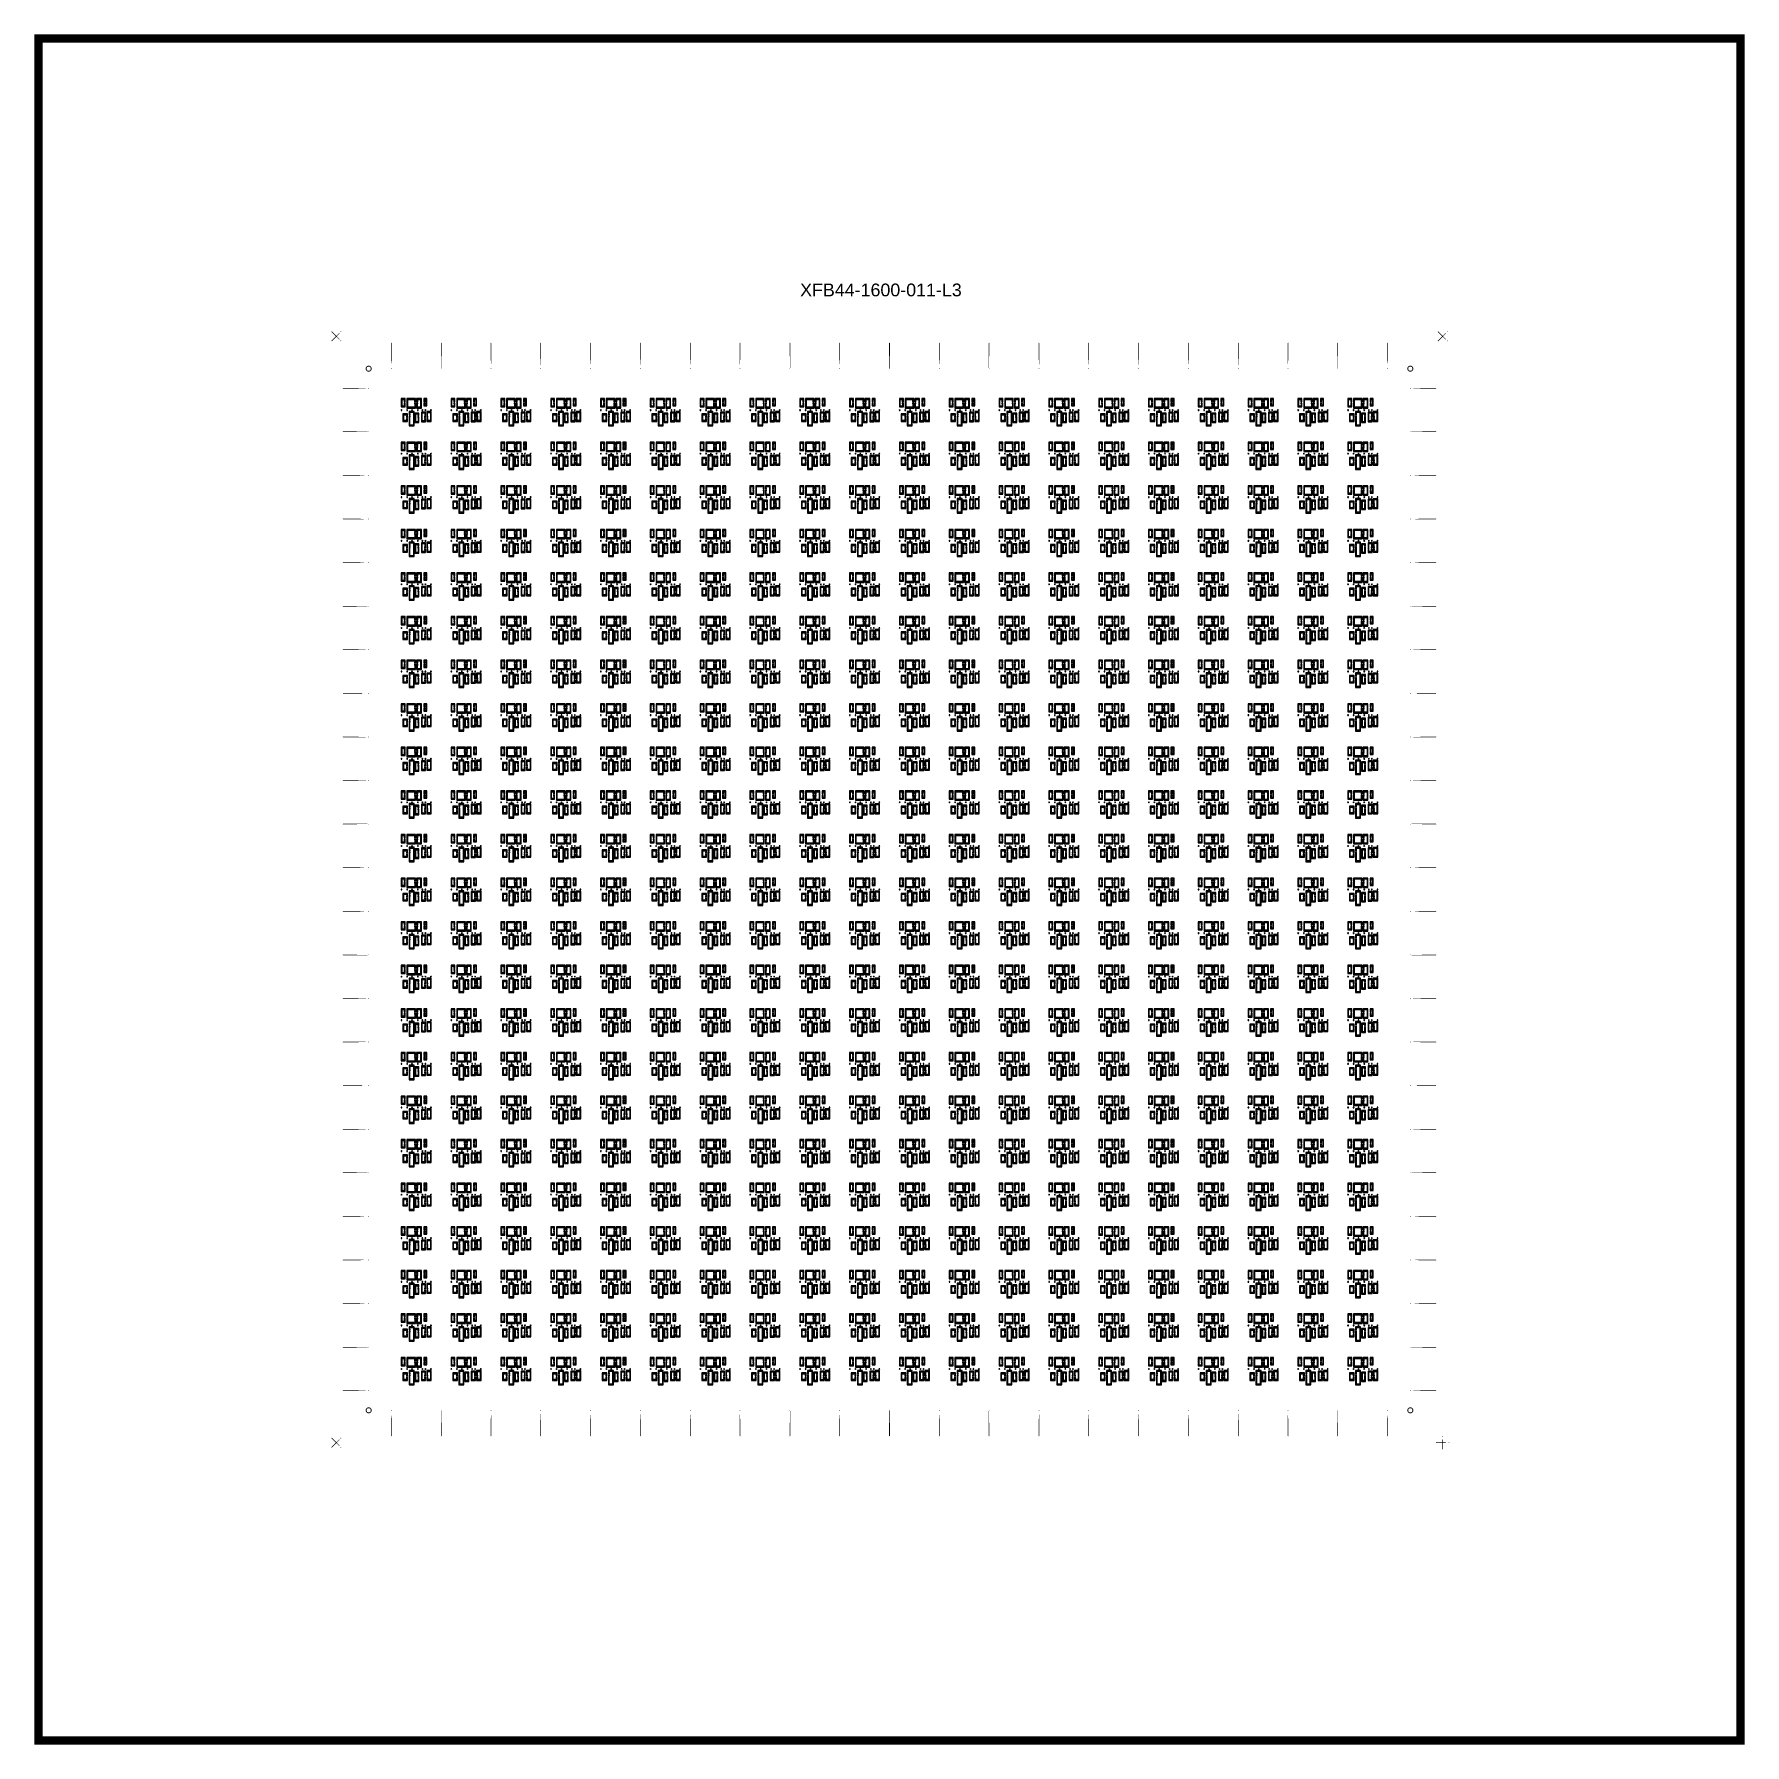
# Model space of a CAD drawing. Extents: x -100 to 100, y -100 to 100.
import ezdxf

# ---------------------------------------------------------------- set-up
doc = ezdxf.new("R2010")
doc.units = 0
doc.layers.get('0').update_dxf_attribs({"linetype": 'continuous'})
doc.layers.add('L3', color=7, linetype='continuous')
doc.styles.get("Standard").update_dxf_attribs({"font": 'ARIAL.TTF'})

msp = doc.modelspace()

# ---------------------------------------------------------------- texts
at = {"layer": 'L3'}
msp.add_text('XFB44-1600-011-L3', height=1.5, dxfattribs=at).set_placement((-10.5, 69.7))

# ---------------------------------------------------------------- blocks, each defined once
blk = doc.blocks.new('LDI_XFB44-1600-011_L3_B1')
at = {"layer": 'L3'}
for points in [[(-57.28, -55.88), (-57.28, -55.1), (-57.01, -55.1), (-57.01, -55.24), (-57.03, -55.24), (-57.03, -55.37), (-56.91, -55.37), (-56.91, -55), (-57.38, -55), (-57.38, -55.97), (-56.91, -55.97), (-56.91, -55.49), (-57.03, -55.49), (-57.03, -55.61), (-57.01, -55.61), (-57.01, -55.88), (-57.28, -55.88)], [(-55.79, -56.01), (-56.6, -56.01), (-56.6, -55.1), (-55.79, -55.1), (-55.79, -55.24), (-55.81, -55.24), (-55.81, -55.37), (-55.69, -55.37), (-55.69, -55), (-56.7, -55), (-56.7, -56.11), (-55.69, -56.11), (-55.69, -55.49), (-55.81, -55.49), (-55.81, -55.61), (-55.79, -55.61), (-55.79, -56.01)], [(-55.47, -56.01), (-55.47, -55.61), (-55.44, -55.61), (-55.44, -55.49), (-55.56, -55.49), (-55.56, -56.11), (-55, -56.11), (-55, -55), (-55.56, -55), (-55.56, -55.37), (-55.44, -55.37), (-55.44, -55.24), (-55.47, -55.24), (-55.47, -55.1), (-55.09, -55.1), (-55.09, -56.01), (-55.47, -56.01)], [(-54.63, -55.77), (-54.63, -55.61), (-54.61, -55.61), (-54.61, -55.49), (-54.73, -55.49), (-54.73, -55.86), (-54.37, -55.86), (-54.37, -55), (-54.73, -55), (-54.73, -55.37), (-54.61, -55.37), (-54.61, -55.24), (-54.63, -55.24), (-54.63, -55.1), (-54.47, -55.1), (-54.47, -55.77), (-54.63, -55.77)], [(-51.42, -55.88), (-51.42, -55.1), (-51.15, -55.1), (-51.15, -55.24), (-51.18, -55.24), (-51.18, -55.37), (-51.06, -55.37), (-51.06, -55), (-51.52, -55), (-51.52, -55.97), (-51.06, -55.97), (-51.06, -55.49), (-51.18, -55.49), (-51.18, -55.61), (-51.15, -55.61), (-51.15, -55.88), (-51.42, -55.88)], [(-49.94, -56.01), (-50.75, -56.01), (-50.75, -55.1), (-49.94, -55.1), (-49.94, -55.24), (-49.96, -55.24), (-49.96, -55.37), (-49.84, -55.37), (-49.84, -55), (-50.84, -55), (-50.84, -56.11), (-49.84, -56.11), (-49.84, -55.49), (-49.96, -55.49), (-49.96, -55.61), (-49.94, -55.61), (-49.94, -56.01)], [(-49.61, -56.01), (-49.61, -55.61), (-49.59, -55.61), (-49.59, -55.49), (-49.71, -55.49), (-49.71, -56.11), (-49.14, -56.11), (-49.14, -55), (-49.71, -55), (-49.71, -55.37), (-49.59, -55.37), (-49.59, -55.24), (-49.61, -55.24), (-49.61, -55.1), (-49.24, -55.1), (-49.24, -56.01), (-49.61, -56.01)], [(-48.78, -55.77), (-48.78, -55.61), (-48.76, -55.61), (-48.76, -55.49), (-48.88, -55.49), (-48.88, -55.86), (-48.52, -55.86), (-48.52, -55), (-48.88, -55), (-48.88, -55.37), (-48.76, -55.37), (-48.76, -55.24), (-48.78, -55.24), (-48.78, -55.1), (-48.61, -55.1), (-48.61, -55.77), (-48.78, -55.77)], [(-45.57, -55.88), (-45.57, -55.1), (-45.3, -55.1), (-45.3, -55.24), (-45.33, -55.24), (-45.33, -55.37), (-45.2, -55.37), (-45.2, -55), (-45.67, -55), (-45.67, -55.97), (-45.2, -55.97), (-45.2, -55.49), (-45.33, -55.49), (-45.33, -55.61), (-45.3, -55.61), (-45.3, -55.88), (-45.57, -55.88)], [(-44.08, -56.01), (-44.89, -56.01), (-44.89, -55.1), (-44.08, -55.1), (-44.08, -55.24), (-44.11, -55.24), (-44.11, -55.37), (-43.99, -55.37), (-43.99, -55), (-44.99, -55), (-44.99, -56.11), (-43.99, -56.11), (-43.99, -55.49), (-44.11, -55.49), (-44.11, -55.61), (-44.08, -55.61), (-44.08, -56.01)], [(-43.76, -56.01), (-43.76, -55.61), (-43.74, -55.61), (-43.74, -55.49), (-43.86, -55.49), (-43.86, -56.11), (-43.29, -56.11), (-43.29, -55), (-43.86, -55), (-43.86, -55.37), (-43.74, -55.37), (-43.74, -55.24), (-43.76, -55.24), (-43.76, -55.1), (-43.39, -55.1), (-43.39, -56.01), (-43.76, -56.01)], [(-42.93, -55.77), (-42.93, -55.61), (-42.9, -55.61), (-42.9, -55.49), (-43.02, -55.49), (-43.02, -55.86), (-42.66, -55.86), (-42.66, -55), (-43.02, -55), (-43.02, -55.37), (-42.9, -55.37), (-42.9, -55.24), (-42.93, -55.24), (-42.93, -55.1), (-42.76, -55.1), (-42.76, -55.77), (-42.93, -55.77)], [(-39.72, -55.88), (-39.72, -55.1), (-39.45, -55.1), (-39.45, -55.24), (-39.47, -55.24), (-39.47, -55.37), (-39.35, -55.37), (-39.35, -55), (-39.81, -55), (-39.81, -55.97), (-39.35, -55.97), (-39.35, -55.49), (-39.47, -55.49), (-39.47, -55.61), (-39.45, -55.61), (-39.45, -55.88), (-39.72, -55.88)], [(-38.23, -56.01), (-39.04, -56.01), (-39.04, -55.1), (-38.23, -55.1), (-38.23, -55.24), (-38.25, -55.24), (-38.25, -55.37), (-38.13, -55.37), (-38.13, -55), (-39.14, -55), (-39.14, -56.11), (-38.13, -56.11), (-38.13, -55.49), (-38.25, -55.49), (-38.25, -55.61), (-38.23, -55.61), (-38.23, -56.01)], [(-37.91, -56.01), (-37.91, -55.61), (-37.88, -55.61), (-37.88, -55.49), (-38, -55.49), (-38, -56.11), (-37.43, -56.11), (-37.43, -55), (-38, -55), (-38, -55.37), (-37.88, -55.37), (-37.88, -55.24), (-37.91, -55.24), (-37.91, -55.1), (-37.53, -55.1), (-37.53, -56.01), (-37.91, -56.01)], [(-37.07, -55.77), (-37.07, -55.61), (-37.05, -55.61), (-37.05, -55.49), (-37.17, -55.49), (-37.17, -55.86), (-36.81, -55.86), (-36.81, -55), (-37.17, -55), (-37.17, -55.37), (-37.05, -55.37), (-37.05, -55.24), (-37.07, -55.24), (-37.07, -55.1), (-36.91, -55.1), (-36.91, -55.77), (-37.07, -55.77)], [(-33.86, -55.88), (-33.86, -55.1), (-33.59, -55.1), (-33.59, -55.24), (-33.62, -55.24), (-33.62, -55.37), (-33.5, -55.37), (-33.5, -55), (-33.96, -55), (-33.96, -55.97), (-33.5, -55.97), (-33.5, -55.49), (-33.62, -55.49), (-33.62, -55.61), (-33.59, -55.61), (-33.59, -55.88), (-33.86, -55.88)], [(-32.38, -56.01), (-33.18, -56.01), (-33.18, -55.1), (-32.38, -55.1), (-32.38, -55.24), (-32.4, -55.24), (-32.4, -55.37), (-32.28, -55.37), (-32.28, -55), (-33.28, -55), (-33.28, -56.11), (-32.28, -56.11), (-32.28, -55.49), (-32.4, -55.49), (-32.4, -55.61), (-32.38, -55.61), (-32.38, -56.01)], [(-32.05, -56.01), (-32.05, -55.61), (-32.03, -55.61), (-32.03, -55.49), (-32.15, -55.49), (-32.15, -56.11), (-31.58, -56.11), (-31.58, -55), (-32.15, -55), (-32.15, -55.37), (-32.03, -55.37), (-32.03, -55.24), (-32.05, -55.24), (-32.05, -55.1), (-31.68, -55.1), (-31.68, -56.01), (-32.05, -56.01)], [(-31.22, -55.77), (-31.22, -55.61), (-31.19, -55.61), (-31.19, -55.49), (-31.32, -55.49), (-31.32, -55.86), (-30.96, -55.86), (-30.96, -55), (-31.32, -55), (-31.32, -55.37), (-31.19, -55.37), (-31.19, -55.24), (-31.22, -55.24), (-31.22, -55.1), (-31.05, -55.1), (-31.05, -55.77), (-31.22, -55.77)], [(-28.01, -55.88), (-28.01, -55.1), (-27.74, -55.1), (-27.74, -55.24), (-27.76, -55.24), (-27.76, -55.37), (-27.64, -55.37), (-27.64, -55), (-28.11, -55), (-28.11, -55.97), (-27.64, -55.97), (-27.64, -55.49), (-27.76, -55.49), (-27.76, -55.61), (-27.74, -55.61), (-27.74, -55.88), (-28.01, -55.88)], [(-26.52, -56.01), (-27.33, -56.01), (-27.33, -55.1), (-26.52, -55.1), (-26.52, -55.24), (-26.55, -55.24), (-26.55, -55.37), (-26.42, -55.37), (-26.42, -55), (-27.43, -55), (-27.43, -56.11), (-26.42, -56.11), (-26.42, -55.49), (-26.55, -55.49), (-26.55, -55.61), (-26.52, -55.61), (-26.52, -56.01)], [(-26.2, -56.01), (-26.2, -55.61), (-26.17, -55.61), (-26.17, -55.49), (-26.3, -55.49), (-26.3, -56.11), (-25.73, -56.11), (-25.73, -55), (-26.3, -55), (-26.3, -55.37), (-26.17, -55.37), (-26.17, -55.24), (-26.2, -55.24), (-26.2, -55.1), (-25.83, -55.1), (-25.83, -56.01), (-26.2, -56.01)], [(-25.37, -55.77), (-25.37, -55.61), (-25.34, -55.61), (-25.34, -55.49), (-25.46, -55.49), (-25.46, -55.86), (-25.1, -55.86), (-25.1, -55), (-25.46, -55), (-25.46, -55.37), (-25.34, -55.37), (-25.34, -55.24), (-25.37, -55.24), (-25.37, -55.1), (-25.2, -55.1), (-25.2, -55.77), (-25.37, -55.77)], [(-22.16, -55.88), (-22.16, -55.1), (-21.89, -55.1), (-21.89, -55.24), (-21.91, -55.24), (-21.91, -55.37), (-21.79, -55.37), (-21.79, -55), (-22.25, -55), (-22.25, -55.97), (-21.79, -55.97), (-21.79, -55.49), (-21.91, -55.49), (-21.91, -55.61), (-21.89, -55.61), (-21.89, -55.88), (-22.16, -55.88)], [(-20.67, -56.01), (-21.48, -56.01), (-21.48, -55.1), (-20.67, -55.1), (-20.67, -55.24), (-20.69, -55.24), (-20.69, -55.37), (-20.57, -55.37), (-20.57, -55), (-21.57, -55), (-21.57, -56.11), (-20.57, -56.11), (-20.57, -55.49), (-20.69, -55.49), (-20.69, -55.61), (-20.67, -55.61), (-20.67, -56.01)], [(-20.34, -56.01), (-20.34, -55.61), (-20.32, -55.61), (-20.32, -55.49), (-20.44, -55.49), (-20.44, -56.11), (-19.87, -56.11), (-19.87, -55), (-20.44, -55), (-20.44, -55.37), (-20.32, -55.37), (-20.32, -55.24), (-20.34, -55.24), (-20.34, -55.1), (-19.97, -55.1), (-19.97, -56.01), (-20.34, -56.01)], [(-19.51, -55.77), (-19.51, -55.61), (-19.49, -55.61), (-19.49, -55.49), (-19.61, -55.49), (-19.61, -55.86), (-19.25, -55.86), (-19.25, -55), (-19.61, -55), (-19.61, -55.37), (-19.49, -55.37), (-19.49, -55.24), (-19.51, -55.24), (-19.51, -55.1), (-19.35, -55.1), (-19.35, -55.77), (-19.51, -55.77)], [(-16.3, -55.88), (-16.3, -55.1), (-16.03, -55.1), (-16.03, -55.24), (-16.06, -55.24), (-16.06, -55.37), (-15.93, -55.37), (-15.93, -55), (-16.4, -55), (-16.4, -55.97), (-15.93, -55.97), (-15.93, -55.49), (-16.06, -55.49), (-16.06, -55.61), (-16.03, -55.61), (-16.03, -55.88), (-16.3, -55.88)], [(-14.81, -56.01), (-15.62, -56.01), (-15.62, -55.1), (-14.81, -55.1), (-14.81, -55.24), (-14.84, -55.24), (-14.84, -55.37), (-14.72, -55.37), (-14.72, -55), (-15.72, -55), (-15.72, -56.11), (-14.72, -56.11), (-14.72, -55.49), (-14.84, -55.49), (-14.84, -55.61), (-14.81, -55.61), (-14.81, -56.01)], [(-14.49, -56.01), (-14.49, -55.61), (-14.47, -55.61), (-14.47, -55.49), (-14.59, -55.49), (-14.59, -56.11), (-14.02, -56.11), (-14.02, -55), (-14.59, -55), (-14.59, -55.37), (-14.47, -55.37), (-14.47, -55.24), (-14.49, -55.24), (-14.49, -55.1), (-14.12, -55.1), (-14.12, -56.01), (-14.49, -56.01)], [(-13.66, -55.77), (-13.66, -55.61), (-13.63, -55.61), (-13.63, -55.49), (-13.76, -55.49), (-13.76, -55.86), (-13.39, -55.86), (-13.39, -55), (-13.76, -55), (-13.76, -55.37), (-13.63, -55.37), (-13.63, -55.24), (-13.66, -55.24), (-13.66, -55.1), (-13.49, -55.1), (-13.49, -55.77), (-13.66, -55.77)], [(-10.45, -55.88), (-10.45, -55.1), (-10.18, -55.1), (-10.18, -55.24), (-10.2, -55.24), (-10.2, -55.37), (-10.08, -55.37), (-10.08, -55), (-10.55, -55), (-10.55, -55.97), (-10.08, -55.97), (-10.08, -55.49), (-10.2, -55.49), (-10.2, -55.61), (-10.18, -55.61), (-10.18, -55.88), (-10.45, -55.88)], [(-8.96, -56.01), (-9.77, -56.01), (-9.77, -55.1), (-8.96, -55.1), (-8.96, -55.24), (-8.99, -55.24), (-8.99, -55.37), (-8.86, -55.37), (-8.86, -55), (-9.87, -55), (-9.87, -56.11), (-8.86, -56.11), (-8.86, -55.49), (-8.99, -55.49), (-8.99, -55.61), (-8.96, -55.61), (-8.96, -56.01)], [(-8.64, -56.01), (-8.64, -55.61), (-8.61, -55.61), (-8.61, -55.49), (-8.74, -55.49), (-8.74, -56.11), (-8.17, -56.11), (-8.17, -55), (-8.74, -55), (-8.74, -55.37), (-8.61, -55.37), (-8.61, -55.24), (-8.64, -55.24), (-8.64, -55.1), (-8.26, -55.1), (-8.26, -56.01), (-8.64, -56.01)], [(-7.8, -55.77), (-7.8, -55.61), (-7.78, -55.61), (-7.78, -55.49), (-7.9, -55.49), (-7.9, -55.86), (-7.54, -55.86), (-7.54, -55), (-7.9, -55), (-7.9, -55.37), (-7.78, -55.37), (-7.78, -55.24), (-7.8, -55.24), (-7.8, -55.1), (-7.64, -55.1), (-7.64, -55.77), (-7.8, -55.77)], [(-4.6, -55.88), (-4.6, -55.1), (-4.33, -55.1), (-4.33, -55.24), (-4.35, -55.24), (-4.35, -55.37), (-4.23, -55.37), (-4.23, -55), (-4.69, -55), (-4.69, -55.97), (-4.23, -55.97), (-4.23, -55.49), (-4.35, -55.49), (-4.35, -55.61), (-4.33, -55.61), (-4.33, -55.88), (-4.6, -55.88)], [(-3.11, -56.01), (-3.92, -56.01), (-3.92, -55.1), (-3.11, -55.1), (-3.11, -55.24), (-3.13, -55.24), (-3.13, -55.37), (-3.01, -55.37), (-3.01, -55), (-4.01, -55), (-4.01, -56.11), (-3.01, -56.11), (-3.01, -55.49), (-3.13, -55.49), (-3.13, -55.61), (-3.11, -55.61), (-3.11, -56.01)], [(-2.78, -56.01), (-2.78, -55.61), (-2.76, -55.61), (-2.76, -55.49), (-2.88, -55.49), (-2.88, -56.11), (-2.31, -56.11), (-2.31, -55), (-2.88, -55), (-2.88, -55.37), (-2.76, -55.37), (-2.76, -55.24), (-2.78, -55.24), (-2.78, -55.1), (-2.41, -55.1), (-2.41, -56.01), (-2.78, -56.01)], [(-1.95, -55.77), (-1.95, -55.61), (-1.93, -55.61), (-1.93, -55.49), (-2.05, -55.49), (-2.05, -55.86), (-1.69, -55.86), (-1.69, -55), (-2.05, -55), (-2.05, -55.37), (-1.93, -55.37), (-1.93, -55.24), (-1.95, -55.24), (-1.95, -55.1), (-1.78, -55.1), (-1.78, -55.77), (-1.95, -55.77)], [(1.26, -55.88), (1.26, -55.1), (1.53, -55.1), (1.53, -55.24), (1.5, -55.24), (1.5, -55.37), (1.63, -55.37), (1.63, -55), (1.16, -55), (1.16, -55.97), (1.63, -55.97), (1.63, -55.49), (1.5, -55.49), (1.5, -55.61), (1.53, -55.61), (1.53, -55.88), (1.26, -55.88)], [(2.75, -56.01), (1.94, -56.01), (1.94, -55.1), (2.75, -55.1), (2.75, -55.24), (2.72, -55.24), (2.72, -55.37), (2.84, -55.37), (2.84, -55), (1.84, -55), (1.84, -56.11), (2.84, -56.11), (2.84, -55.49), (2.72, -55.49), (2.72, -55.61), (2.75, -55.61), (2.75, -56.01)], [(3.07, -56.01), (3.07, -55.61), (3.09, -55.61), (3.09, -55.49), (2.97, -55.49), (2.97, -56.11), (3.54, -56.11), (3.54, -55), (2.97, -55), (2.97, -55.37), (3.09, -55.37), (3.09, -55.24), (3.07, -55.24), (3.07, -55.1), (3.44, -55.1), (3.44, -56.01), (3.07, -56.01)], [(3.9, -55.77), (3.9, -55.61), (3.93, -55.61), (3.93, -55.49), (3.81, -55.49), (3.81, -55.86), (4.17, -55.86), (4.17, -55), (3.81, -55), (3.81, -55.37), (3.93, -55.37), (3.93, -55.24), (3.9, -55.24), (3.9, -55.1), (4.07, -55.1), (4.07, -55.77), (3.9, -55.77)], [(7.11, -55.88), (7.11, -55.1), (7.38, -55.1), (7.38, -55.24), (7.36, -55.24), (7.36, -55.37), (7.48, -55.37), (7.48, -55), (7.01, -55), (7.01, -55.97), (7.48, -55.97), (7.48, -55.49), (7.36, -55.49), (7.36, -55.61), (7.38, -55.61), (7.38, -55.88), (7.11, -55.88)], [(8.6, -56.01), (7.79, -56.01), (7.79, -55.1), (8.6, -55.1), (8.6, -55.24), (8.58, -55.24), (8.58, -55.37), (8.7, -55.37), (8.7, -55), (7.69, -55), (7.69, -56.11), (8.7, -56.11), (8.7, -55.49), (8.58, -55.49), (8.58, -55.61), (8.6, -55.61), (8.6, -56.01)], [(8.92, -56.01), (8.92, -55.61), (8.95, -55.61), (8.95, -55.49), (8.83, -55.49), (8.83, -56.11), (9.39, -56.11), (9.39, -55), (8.83, -55), (8.83, -55.37), (8.95, -55.37), (8.95, -55.24), (8.92, -55.24), (8.92, -55.1), (9.3, -55.1), (9.3, -56.01), (8.92, -56.01)], [(9.76, -55.77), (9.76, -55.61), (9.78, -55.61), (9.78, -55.49), (9.66, -55.49), (9.66, -55.86), (10.02, -55.86), (10.02, -55), (9.66, -55), (9.66, -55.37), (9.78, -55.37), (9.78, -55.24), (9.76, -55.24), (9.76, -55.1), (9.92, -55.1), (9.92, -55.77), (9.76, -55.77)], [(12.97, -55.88), (12.97, -55.1), (13.24, -55.1), (13.24, -55.24), (13.21, -55.24), (13.21, -55.37), (13.33, -55.37), (13.33, -55), (12.87, -55), (12.87, -55.97), (13.33, -55.97), (13.33, -55.49), (13.21, -55.49), (13.21, -55.61), (13.24, -55.61), (13.24, -55.88), (12.97, -55.88)], [(14.45, -56.01), (13.64, -56.01), (13.64, -55.1), (14.45, -55.1), (14.45, -55.24), (14.43, -55.24), (14.43, -55.37), (14.55, -55.37), (14.55, -55), (13.55, -55), (13.55, -56.11), (14.55, -56.11), (14.55, -55.49), (14.43, -55.49), (14.43, -55.61), (14.45, -55.61), (14.45, -56.01)], [(14.78, -56.01), (14.78, -55.61), (14.8, -55.61), (14.8, -55.49), (14.68, -55.49), (14.68, -56.11), (15.25, -56.11), (15.25, -55), (14.68, -55), (14.68, -55.37), (14.8, -55.37), (14.8, -55.24), (14.78, -55.24), (14.78, -55.1), (15.15, -55.1), (15.15, -56.01), (14.78, -56.01)], [(15.61, -55.77), (15.61, -55.61), (15.63, -55.61), (15.63, -55.49), (15.51, -55.49), (15.51, -55.86), (15.87, -55.86), (15.87, -55), (15.51, -55), (15.51, -55.37), (15.63, -55.37), (15.63, -55.24), (15.61, -55.24), (15.61, -55.1), (15.78, -55.1), (15.78, -55.77), (15.61, -55.77)], [(18.82, -55.88), (18.82, -55.1), (19.09, -55.1), (19.09, -55.24), (19.07, -55.24), (19.07, -55.37), (19.19, -55.37), (19.19, -55), (18.72, -55), (18.72, -55.97), (19.19, -55.97), (19.19, -55.49), (19.07, -55.49), (19.07, -55.61), (19.09, -55.61), (19.09, -55.88), (18.82, -55.88)], [(20.31, -56.01), (19.5, -56.01), (19.5, -55.1), (20.31, -55.1), (20.31, -55.24), (20.28, -55.24), (20.28, -55.37), (20.41, -55.37), (20.41, -55), (19.4, -55), (19.4, -56.11), (20.41, -56.11), (20.41, -55.49), (20.28, -55.49), (20.28, -55.61), (20.31, -55.61), (20.31, -56.01)], [(20.63, -56.01), (20.63, -55.61), (20.66, -55.61), (20.66, -55.49), (20.53, -55.49), (20.53, -56.11), (21.1, -56.11), (21.1, -55), (20.53, -55), (20.53, -55.37), (20.66, -55.37), (20.66, -55.24), (20.63, -55.24), (20.63, -55.1), (21, -55.1), (21, -56.01), (20.63, -56.01)], [(21.46, -55.77), (21.46, -55.61), (21.49, -55.61), (21.49, -55.49), (21.37, -55.49), (21.37, -55.86), (21.73, -55.86), (21.73, -55), (21.37, -55), (21.37, -55.37), (21.49, -55.37), (21.49, -55.24), (21.46, -55.24), (21.46, -55.1), (21.63, -55.1), (21.63, -55.77), (21.46, -55.77)], [(24.67, -55.88), (24.67, -55.1), (24.94, -55.1), (24.94, -55.24), (24.92, -55.24), (24.92, -55.37), (25.04, -55.37), (25.04, -55), (24.58, -55), (24.58, -55.97), (25.04, -55.97), (25.04, -55.49), (24.92, -55.49), (24.92, -55.61), (24.94, -55.61), (24.94, -55.88), (24.67, -55.88)], [(26.16, -56.01), (25.35, -56.01), (25.35, -55.1), (26.16, -55.1), (26.16, -55.24), (26.14, -55.24), (26.14, -55.37), (26.26, -55.37), (26.26, -55), (25.25, -55), (25.25, -56.11), (26.26, -56.11), (26.26, -55.49), (26.14, -55.49), (26.14, -55.61), (26.16, -55.61), (26.16, -56.01)], [(26.48, -56.01), (26.48, -55.61), (26.51, -55.61), (26.51, -55.49), (26.39, -55.49), (26.39, -56.11), (26.96, -56.11), (26.96, -55), (26.39, -55), (26.39, -55.37), (26.51, -55.37), (26.51, -55.24), (26.48, -55.24), (26.48, -55.1), (26.86, -55.1), (26.86, -56.01), (26.48, -56.01)], [(27.32, -55.77), (27.32, -55.61), (27.34, -55.61), (27.34, -55.49), (27.22, -55.49), (27.22, -55.86), (27.58, -55.86), (27.58, -55), (27.22, -55), (27.22, -55.37), (27.34, -55.37), (27.34, -55.24), (27.32, -55.24), (27.32, -55.1), (27.48, -55.1), (27.48, -55.77), (27.32, -55.77)], [(30.53, -55.88), (30.53, -55.1), (30.8, -55.1), (30.8, -55.24), (30.77, -55.24), (30.77, -55.37), (30.89, -55.37), (30.89, -55), (30.43, -55), (30.43, -55.97), (30.89, -55.97), (30.89, -55.49), (30.77, -55.49), (30.77, -55.61), (30.8, -55.61), (30.8, -55.88), (30.53, -55.88)], [(32.01, -56.01), (31.21, -56.01), (31.21, -55.1), (32.01, -55.1), (32.01, -55.24), (31.99, -55.24), (31.99, -55.37), (32.11, -55.37), (32.11, -55), (31.11, -55), (31.11, -56.11), (32.11, -56.11), (32.11, -55.49), (31.99, -55.49), (31.99, -55.61), (32.01, -55.61), (32.01, -56.01)], [(32.34, -56.01), (32.34, -55.61), (32.36, -55.61), (32.36, -55.49), (32.24, -55.49), (32.24, -56.11), (32.81, -56.11), (32.81, -55), (32.24, -55), (32.24, -55.37), (32.36, -55.37), (32.36, -55.24), (32.34, -55.24), (32.34, -55.1), (32.71, -55.1), (32.71, -56.01), (32.34, -56.01)], [(33.17, -55.77), (33.17, -55.61), (33.2, -55.61), (33.2, -55.49), (33.07, -55.49), (33.07, -55.86), (33.43, -55.86), (33.43, -55), (33.07, -55), (33.07, -55.37), (33.2, -55.37), (33.2, -55.24), (33.17, -55.24), (33.17, -55.1), (33.34, -55.1), (33.34, -55.77), (33.17, -55.77)], [(36.38, -55.88), (36.38, -55.1), (36.65, -55.1), (36.65, -55.24), (36.63, -55.24), (36.63, -55.37), (36.75, -55.37), (36.75, -55), (36.28, -55), (36.28, -55.97), (36.75, -55.97), (36.75, -55.49), (36.63, -55.49), (36.63, -55.61), (36.65, -55.61), (36.65, -55.88), (36.38, -55.88)], [(37.87, -56.01), (37.06, -56.01), (37.06, -55.1), (37.87, -55.1), (37.87, -55.24), (37.84, -55.24), (37.84, -55.37), (37.97, -55.37), (37.97, -55), (36.96, -55), (36.96, -56.11), (37.97, -56.11), (37.97, -55.49), (37.84, -55.49), (37.84, -55.61), (37.87, -55.61), (37.87, -56.01)], [(38.19, -56.01), (38.19, -55.61), (38.22, -55.61), (38.22, -55.49), (38.09, -55.49), (38.09, -56.11), (38.66, -56.11), (38.66, -55), (38.09, -55), (38.09, -55.37), (38.22, -55.37), (38.22, -55.24), (38.19, -55.24), (38.19, -55.1), (38.57, -55.1), (38.57, -56.01), (38.19, -56.01)], [(39.02, -55.77), (39.02, -55.61), (39.05, -55.61), (39.05, -55.49), (38.93, -55.49), (38.93, -55.86), (39.29, -55.86), (39.29, -55), (38.93, -55), (38.93, -55.37), (39.05, -55.37), (39.05, -55.24), (39.02, -55.24), (39.02, -55.1), (39.19, -55.1), (39.19, -55.77), (39.02, -55.77)], [(42.23, -55.88), (42.23, -55.1), (42.5, -55.1), (42.5, -55.24), (42.48, -55.24), (42.48, -55.37), (42.6, -55.37), (42.6, -55), (42.14, -55), (42.14, -55.97), (42.6, -55.97), (42.6, -55.49), (42.48, -55.49), (42.48, -55.61), (42.5, -55.61), (42.5, -55.88), (42.23, -55.88)], [(43.72, -56.01), (42.91, -56.01), (42.91, -55.1), (43.72, -55.1), (43.72, -55.24), (43.7, -55.24), (43.7, -55.37), (43.82, -55.37), (43.82, -55), (42.82, -55), (42.82, -56.11), (43.82, -56.11), (43.82, -55.49), (43.7, -55.49), (43.7, -55.61), (43.72, -55.61), (43.72, -56.01)], [(44.05, -56.01), (44.05, -55.61), (44.07, -55.61), (44.07, -55.49), (43.95, -55.49), (43.95, -56.11), (44.52, -56.11), (44.52, -55), (43.95, -55), (43.95, -55.37), (44.07, -55.37), (44.07, -55.24), (44.05, -55.24), (44.05, -55.1), (44.42, -55.1), (44.42, -56.01), (44.05, -56.01)], [(44.88, -55.77), (44.88, -55.61), (44.9, -55.61), (44.9, -55.49), (44.78, -55.49), (44.78, -55.86), (45.14, -55.86), (45.14, -55), (44.78, -55), (44.78, -55.37), (44.9, -55.37), (44.9, -55.24), (44.88, -55.24), (44.88, -55.1), (45.04, -55.1), (45.04, -55.77), (44.88, -55.77)], [(48.09, -55.88), (48.09, -55.1), (48.36, -55.1), (48.36, -55.24), (48.33, -55.24), (48.33, -55.37), (48.46, -55.37), (48.46, -55), (47.99, -55), (47.99, -55.97), (48.46, -55.97), (48.46, -55.49), (48.33, -55.49), (48.33, -55.61), (48.36, -55.61), (48.36, -55.88), (48.09, -55.88)], [(49.58, -56.01), (48.77, -56.01), (48.77, -55.1), (49.58, -55.1), (49.58, -55.24), (49.55, -55.24), (49.55, -55.37), (49.67, -55.37), (49.67, -55), (48.67, -55), (48.67, -56.11), (49.67, -56.11), (49.67, -55.49), (49.55, -55.49), (49.55, -55.61), (49.58, -55.61), (49.58, -56.01)], [(49.9, -56.01), (49.9, -55.61), (49.92, -55.61), (49.92, -55.49), (49.8, -55.49), (49.8, -56.11), (50.37, -56.11), (50.37, -55), (49.8, -55), (49.8, -55.37), (49.92, -55.37), (49.92, -55.24), (49.9, -55.24), (49.9, -55.1), (50.27, -55.1), (50.27, -56.01), (49.9, -56.01)], [(50.73, -55.77), (50.73, -55.61), (50.76, -55.61), (50.76, -55.49), (50.63, -55.49), (50.63, -55.86), (51, -55.86), (51, -55), (50.63, -55), (50.63, -55.37), (50.76, -55.37), (50.76, -55.24), (50.73, -55.24), (50.73, -55.1), (50.9, -55.1), (50.9, -55.77), (50.73, -55.77)], [(53.94, -55.88), (53.94, -55.1), (54.21, -55.1), (54.21, -55.24), (54.19, -55.24), (54.19, -55.37), (54.31, -55.37), (54.31, -55), (53.84, -55), (53.84, -55.97), (54.31, -55.97), (54.31, -55.49), (54.19, -55.49), (54.19, -55.61), (54.21, -55.61), (54.21, -55.88), (53.94, -55.88)], [(55.43, -56.01), (54.62, -56.01), (54.62, -55.1), (55.43, -55.1), (55.43, -55.24), (55.41, -55.24), (55.41, -55.37), (55.53, -55.37), (55.53, -55), (54.52, -55), (54.52, -56.11), (55.53, -56.11), (55.53, -55.49), (55.41, -55.49), (55.41, -55.61), (55.43, -55.61), (55.43, -56.01)], [(55.75, -56.01), (55.75, -55.61), (55.78, -55.61), (55.78, -55.49), (55.66, -55.49), (55.66, -56.11), (56.22, -56.11), (56.22, -55), (55.66, -55), (55.66, -55.37), (55.78, -55.37), (55.78, -55.24), (55.75, -55.24), (55.75, -55.1), (56.13, -55.1), (56.13, -56.01), (55.75, -56.01)], [(56.59, -55.77), (56.59, -55.61), (56.61, -55.61), (56.61, -55.49), (56.49, -55.49), (56.49, -55.86), (56.85, -55.86), (56.85, -55), (56.49, -55), (56.49, -55.37), (56.61, -55.37), (56.61, -55.24), (56.59, -55.24), (56.59, -55.1), (56.75, -55.1), (56.75, -55.77), (56.59, -55.77)], [(-57.37, -56.38), (-57.34, -56.39), (-57.3, -56.38), (-57.29, -56.34), (-57.3, -56.31), (-57.34, -56.29), (-57.37, -56.31), (-57.39, -56.34), (-57.37, -56.38)], [(-56.74, -57.07), (-56.74, -57.2), (-56.62, -57.2), (-56.62, -56.8), (-57.17, -56.8), (-57.17, -57.68), (-56.62, -57.68), (-56.62, -57.32), (-56.74, -57.32), (-56.74, -57.44), (-56.72, -57.44), (-56.72, -57.59), (-57.08, -57.59), (-57.08, -56.9), (-56.72, -56.9), (-56.72, -57.07), (-56.74, -57.07)], [(-56.73, -56.34), (-56.72, -56.38), (-56.68, -56.39), (-56.65, -56.38), (-56.63, -56.34), (-56.65, -56.31), (-56.68, -56.29), (-56.72, -56.31), (-56.73, -56.34)], [(-56.45, -57.02), (-56.45, -58.21), (-55.86, -58.21), (-55.86, -56.5), (-56.45, -56.5), (-56.45, -56.9), (-56.33, -56.9), (-56.33, -56.78), (-56.35, -56.78), (-56.35, -56.6), (-55.95, -56.6), (-55.95, -58.11), (-56.35, -58.11), (-56.35, -57.15), (-56.33, -57.15), (-56.33, -57.02), (-56.45, -57.02)], [(-56.14, -56.38), (-56.11, -56.39), (-56.07, -56.38), (-56.06, -56.34), (-56.07, -56.31), (-56.11, -56.29), (-56.14, -56.31), (-56.16, -56.34), (-56.14, -56.38)], [(-55.42, -57.1), (-55.42, -57.22), (-55.4, -57.22), (-55.4, -57.71), (-55.66, -57.71), (-55.66, -56.8), (-55.4, -56.8), (-55.4, -56.86), (-55.42, -56.86), (-55.42, -56.98), (-55.3, -56.98), (-55.3, -56.7), (-55.76, -56.7), (-55.76, -57.8), (-55.3, -57.8), (-55.3, -57.1), (-55.42, -57.1)], [(-55.4, -56.38), (-55.38, -56.34), (-55.4, -56.31), (-55.43, -56.29), (-55.47, -56.31), (-55.48, -56.34), (-55.47, -56.38), (-55.43, -56.39), (-55.4, -56.38)], [(-54.6, -56.67), (-54.6, -57.07), (-54.63, -57.07), (-54.63, -57.2), (-54.51, -57.2), (-54.51, -56.58), (-54.99, -56.58), (-54.99, -57.71), (-54.51, -57.71), (-54.51, -57.32), (-54.63, -57.32), (-54.63, -57.44), (-54.6, -57.44), (-54.6, -57.61), (-54.9, -57.61), (-54.9, -56.67), (-54.6, -56.67)], [(-54.94, -56.34), (-54.92, -56.38), (-54.89, -56.39), (-54.85, -56.38), (-54.84, -56.34), (-54.85, -56.31), (-54.89, -56.29), (-54.92, -56.31), (-54.94, -56.34)], [(-54.57, -56.31), (-54.59, -56.34), (-54.57, -56.38), (-54.54, -56.39), (-54.5, -56.38), (-54.49, -56.34), (-54.5, -56.31), (-54.54, -56.29), (-54.57, -56.31)], [(-54.27, -57.07), (-54.27, -56.62), (-53.94, -56.62), (-53.94, -57.59), (-54.27, -57.59), (-54.27, -57.44), (-54.25, -57.44), (-54.25, -57.32), (-54.37, -57.32), (-54.37, -57.68), (-53.84, -57.68), (-53.84, -56.52), (-54.37, -56.52), (-54.37, -57.2), (-54.25, -57.2), (-54.25, -57.07), (-54.27, -57.07)], [(-53.85, -56.31), (-53.88, -56.29), (-53.92, -56.31), (-53.93, -56.34), (-53.92, -56.38), (-53.88, -56.39), (-53.85, -56.38), (-53.83, -56.34), (-53.85, -56.31)], [(-51.52, -56.38), (-51.49, -56.39), (-51.45, -56.38), (-51.44, -56.34), (-51.45, -56.31), (-51.49, -56.29), (-51.52, -56.31), (-51.54, -56.34), (-51.52, -56.38)], [(-50.89, -57.07), (-50.89, -57.2), (-50.77, -57.2), (-50.77, -56.8), (-51.32, -56.8), (-51.32, -57.68), (-50.77, -57.68), (-50.77, -57.32), (-50.89, -57.32), (-50.89, -57.44), (-50.86, -57.44), (-50.86, -57.59), (-51.22, -57.59), (-51.22, -56.9), (-50.86, -56.9), (-50.86, -57.07), (-50.89, -57.07)], [(-50.88, -56.34), (-50.86, -56.38), (-50.83, -56.39), (-50.79, -56.38), (-50.78, -56.34), (-50.79, -56.31), (-50.83, -56.29), (-50.86, -56.31), (-50.88, -56.34)], [(-50.59, -57.02), (-50.59, -58.21), (-50, -58.21), (-50, -56.5), (-50.59, -56.5), (-50.59, -56.9), (-50.47, -56.9), (-50.47, -56.78), (-50.5, -56.78), (-50.5, -56.6), (-50.1, -56.6), (-50.1, -58.11), (-50.5, -58.11), (-50.5, -57.15), (-50.47, -57.15), (-50.47, -57.02), (-50.59, -57.02)], [(-50.29, -56.38), (-50.25, -56.39), (-50.22, -56.38), (-50.21, -56.34), (-50.22, -56.31), (-50.25, -56.29), (-50.29, -56.31), (-50.3, -56.34), (-50.29, -56.38)], [(-49.57, -57.1), (-49.57, -57.22), (-49.54, -57.22), (-49.54, -57.71), (-49.81, -57.71), (-49.81, -56.8), (-49.54, -56.8), (-49.54, -56.86), (-49.57, -56.86), (-49.57, -56.98), (-49.44, -56.98), (-49.44, -56.7), (-49.91, -56.7), (-49.91, -57.8), (-49.44, -57.8), (-49.44, -57.1), (-49.57, -57.1)], [(-49.54, -56.38), (-49.53, -56.34), (-49.54, -56.31), (-49.58, -56.29), (-49.61, -56.31), (-49.63, -56.34), (-49.61, -56.38), (-49.58, -56.39), (-49.54, -56.38)], [(-48.75, -56.67), (-48.75, -57.07), (-48.77, -57.07), (-48.77, -57.2), (-48.65, -57.2), (-48.65, -56.58), (-49.14, -56.58), (-49.14, -57.71), (-48.65, -57.71), (-48.65, -57.32), (-48.77, -57.32), (-48.77, -57.44), (-48.75, -57.44), (-48.75, -57.61), (-49.04, -57.61), (-49.04, -56.67), (-48.75, -56.67)], [(-49.08, -56.34), (-49.07, -56.38), (-49.03, -56.39), (-49, -56.38), (-48.98, -56.34), (-49, -56.31), (-49.03, -56.29), (-49.07, -56.31), (-49.08, -56.34)], [(-48.72, -56.31), (-48.73, -56.34), (-48.72, -56.38), (-48.68, -56.39), (-48.65, -56.38), (-48.63, -56.34), (-48.65, -56.31), (-48.68, -56.29), (-48.72, -56.31)], [(-48.42, -57.07), (-48.42, -56.62), (-48.09, -56.62), (-48.09, -57.59), (-48.42, -57.59), (-48.42, -57.44), (-48.39, -57.44), (-48.39, -57.32), (-48.52, -57.32), (-48.52, -57.68), (-47.99, -57.68), (-47.99, -56.52), (-48.52, -56.52), (-48.52, -57.2), (-48.39, -57.2), (-48.39, -57.07), (-48.42, -57.07)], [(-47.99, -56.31), (-48.03, -56.29), (-48.06, -56.31), (-48.08, -56.34), (-48.06, -56.38), (-48.03, -56.39), (-47.99, -56.38), (-47.98, -56.34), (-47.99, -56.31)], [(-45.67, -56.38), (-45.63, -56.39), (-45.6, -56.38), (-45.58, -56.34), (-45.6, -56.31), (-45.63, -56.29), (-45.67, -56.31), (-45.68, -56.34), (-45.67, -56.38)], [(-45.04, -57.07), (-45.04, -57.2), (-44.91, -57.2), (-44.91, -56.8), (-45.47, -56.8), (-45.47, -57.68), (-44.91, -57.68), (-44.91, -57.32), (-45.04, -57.32), (-45.04, -57.44), (-45.01, -57.44), (-45.01, -57.59), (-45.37, -57.59), (-45.37, -56.9), (-45.01, -56.9), (-45.01, -57.07), (-45.04, -57.07)], [(-45.02, -56.34), (-45.01, -56.38), (-44.97, -56.39), (-44.94, -56.38), (-44.92, -56.34), (-44.94, -56.31), (-44.97, -56.29), (-45.01, -56.31), (-45.02, -56.34)], [(-44.74, -57.02), (-44.74, -58.21), (-44.15, -58.21), (-44.15, -56.5), (-44.74, -56.5), (-44.74, -56.9), (-44.62, -56.9), (-44.62, -56.78), (-44.64, -56.78), (-44.64, -56.6), (-44.25, -56.6), (-44.25, -58.11), (-44.64, -58.11), (-44.64, -57.15), (-44.62, -57.15), (-44.62, -57.02), (-44.74, -57.02)], [(-44.44, -56.38), (-44.4, -56.39), (-44.37, -56.38), (-44.35, -56.34), (-44.37, -56.31), (-44.4, -56.29), (-44.44, -56.31), (-44.45, -56.34), (-44.44, -56.38)], [(-43.71, -57.1), (-43.71, -57.22), (-43.69, -57.22), (-43.69, -57.71), (-43.96, -57.71), (-43.96, -56.8), (-43.69, -56.8), (-43.69, -56.86), (-43.71, -56.86), (-43.71, -56.98), (-43.59, -56.98), (-43.59, -56.7), (-44.05, -56.7), (-44.05, -57.8), (-43.59, -57.8), (-43.59, -57.1), (-43.71, -57.1)], [(-43.69, -56.38), (-43.67, -56.34), (-43.69, -56.31), (-43.72, -56.29), (-43.76, -56.31), (-43.77, -56.34), (-43.76, -56.38), (-43.72, -56.39), (-43.69, -56.38)], [(-42.9, -56.67), (-42.9, -57.07), (-42.92, -57.07), (-42.92, -57.2), (-42.8, -57.2), (-42.8, -56.58), (-43.29, -56.58), (-43.29, -57.71), (-42.8, -57.71), (-42.8, -57.32), (-42.92, -57.32), (-42.92, -57.44), (-42.9, -57.44), (-42.9, -57.61), (-43.19, -57.61), (-43.19, -56.67), (-42.9, -56.67)], [(-43.23, -56.34), (-43.21, -56.38), (-43.18, -56.39), (-43.14, -56.38), (-43.13, -56.34), (-43.14, -56.31), (-43.18, -56.29), (-43.21, -56.31), (-43.23, -56.34)], [(-42.87, -56.31), (-42.88, -56.34), (-42.87, -56.38), (-42.83, -56.39), (-42.8, -56.38), (-42.78, -56.34), (-42.8, -56.31), (-42.83, -56.29), (-42.87, -56.31)], [(-42.57, -57.07), (-42.57, -56.62), (-42.23, -56.62), (-42.23, -57.59), (-42.57, -57.59), (-42.57, -57.44), (-42.54, -57.44), (-42.54, -57.32), (-42.66, -57.32), (-42.66, -57.68), (-42.14, -57.68), (-42.14, -56.52), (-42.66, -56.52), (-42.66, -57.2), (-42.54, -57.2), (-42.54, -57.07), (-42.57, -57.07)], [(-42.14, -56.31), (-42.17, -56.29), (-42.21, -56.31), (-42.22, -56.34), (-42.21, -56.38), (-42.17, -56.39), (-42.14, -56.38), (-42.12, -56.34), (-42.14, -56.31)], [(-39.81, -56.38), (-39.78, -56.39), (-39.74, -56.38), (-39.73, -56.34), (-39.74, -56.31), (-39.78, -56.29), (-39.81, -56.31), (-39.83, -56.34), (-39.81, -56.38)], [(-39.18, -57.07), (-39.18, -57.2), (-39.06, -57.2), (-39.06, -56.8), (-39.61, -56.8), (-39.61, -57.68), (-39.06, -57.68), (-39.06, -57.32), (-39.18, -57.32), (-39.18, -57.44), (-39.16, -57.44), (-39.16, -57.59), (-39.51, -57.59), (-39.51, -56.9), (-39.16, -56.9), (-39.16, -57.07), (-39.18, -57.07)], [(-39.17, -56.34), (-39.16, -56.38), (-39.12, -56.39), (-39.09, -56.38), (-39.07, -56.34), (-39.09, -56.31), (-39.12, -56.29), (-39.16, -56.31), (-39.17, -56.34)], [(-38.89, -57.02), (-38.89, -58.21), (-38.3, -58.21), (-38.3, -56.5), (-38.89, -56.5), (-38.89, -56.9), (-38.77, -56.9), (-38.77, -56.78), (-38.79, -56.78), (-38.79, -56.6), (-38.39, -56.6), (-38.39, -58.11), (-38.79, -58.11), (-38.79, -57.15), (-38.77, -57.15), (-38.77, -57.02), (-38.89, -57.02)], [(-38.58, -56.38), (-38.55, -56.39), (-38.51, -56.38), (-38.5, -56.34), (-38.51, -56.31), (-38.55, -56.29), (-38.58, -56.31), (-38.6, -56.34), (-38.58, -56.38)], [(-37.86, -57.1), (-37.86, -57.22), (-37.84, -57.22), (-37.84, -57.71), (-38.1, -57.71), (-38.1, -56.8), (-37.84, -56.8), (-37.84, -56.86), (-37.86, -56.86), (-37.86, -56.98), (-37.74, -56.98), (-37.74, -56.7), (-38.2, -56.7), (-38.2, -57.8), (-37.74, -57.8), (-37.74, -57.1), (-37.86, -57.1)], [(-37.84, -56.38), (-37.82, -56.34), (-37.84, -56.31), (-37.87, -56.29), (-37.91, -56.31), (-37.92, -56.34), (-37.91, -56.38), (-37.87, -56.39), (-37.84, -56.38)], [(-37.04, -56.67), (-37.04, -57.07), (-37.07, -57.07), (-37.07, -57.2), (-36.94, -57.2), (-36.94, -56.58), (-37.43, -56.58), (-37.43, -57.71), (-36.94, -57.71), (-36.94, -57.32), (-37.07, -57.32), (-37.07, -57.44), (-37.04, -57.44), (-37.04, -57.61), (-37.34, -57.61), (-37.34, -56.67), (-37.04, -56.67)], [(-37.37, -56.34), (-37.36, -56.38), (-37.32, -56.39), (-37.29, -56.38), (-37.27, -56.34), (-37.29, -56.31), (-37.32, -56.29), (-37.36, -56.31), (-37.37, -56.34)], [(-37.01, -56.31), (-37.03, -56.34), (-37.01, -56.38), (-36.98, -56.39), (-36.94, -56.38), (-36.93, -56.34), (-36.94, -56.31), (-36.98, -56.29), (-37.01, -56.31)], [(-36.71, -57.07), (-36.71, -56.62), (-36.38, -56.62), (-36.38, -57.59), (-36.71, -57.59), (-36.71, -57.44), (-36.69, -57.44), (-36.69, -57.32), (-36.81, -57.32), (-36.81, -57.68), (-36.28, -57.68), (-36.28, -56.52), (-36.81, -56.52), (-36.81, -57.2), (-36.69, -57.2), (-36.69, -57.07), (-36.71, -57.07)], [(-36.28, -56.31), (-36.32, -56.29), (-36.35, -56.31), (-36.37, -56.34), (-36.35, -56.38), (-36.32, -56.39), (-36.28, -56.38), (-36.27, -56.34), (-36.28, -56.31)], [(-33.96, -56.38), (-33.92, -56.39), (-33.89, -56.38), (-33.87, -56.34), (-33.89, -56.31), (-33.92, -56.29), (-33.96, -56.31), (-33.97, -56.34), (-33.96, -56.38)], [(-33.33, -57.07), (-33.33, -57.2), (-33.21, -57.2), (-33.21, -56.8), (-33.76, -56.8), (-33.76, -57.68), (-33.21, -57.68), (-33.21, -57.32), (-33.33, -57.32), (-33.33, -57.44), (-33.3, -57.44), (-33.3, -57.59), (-33.66, -57.59), (-33.66, -56.9), (-33.3, -56.9), (-33.3, -57.07), (-33.33, -57.07)], [(-33.32, -56.34), (-33.3, -56.38), (-33.27, -56.39), (-33.23, -56.38), (-33.22, -56.34), (-33.23, -56.31), (-33.27, -56.29), (-33.3, -56.31), (-33.32, -56.34)], [(-33.03, -57.02), (-33.03, -58.21), (-32.44, -58.21), (-32.44, -56.5), (-33.03, -56.5), (-33.03, -56.9), (-32.91, -56.9), (-32.91, -56.78), (-32.94, -56.78), (-32.94, -56.6), (-32.54, -56.6), (-32.54, -58.11), (-32.94, -58.11), (-32.94, -57.15), (-32.91, -57.15), (-32.91, -57.02), (-33.03, -57.02)], [(-32.73, -56.38), (-32.69, -56.39), (-32.66, -56.38), (-32.64, -56.34), (-32.66, -56.31), (-32.69, -56.29), (-32.73, -56.31), (-32.74, -56.34), (-32.73, -56.38)], [(-32.01, -57.1), (-32.01, -57.22), (-31.98, -57.22), (-31.98, -57.71), (-32.25, -57.71), (-32.25, -56.8), (-31.98, -56.8), (-31.98, -56.86), (-32.01, -56.86), (-32.01, -56.98), (-31.88, -56.98), (-31.88, -56.7), (-32.35, -56.7), (-32.35, -57.8), (-31.88, -57.8), (-31.88, -57.1), (-32.01, -57.1)], [(-31.98, -56.38), (-31.97, -56.34), (-31.98, -56.31), (-32.02, -56.29), (-32.05, -56.31), (-32.07, -56.34), (-32.05, -56.38), (-32.02, -56.39), (-31.98, -56.38)], [(-31.19, -56.67), (-31.19, -57.07), (-31.21, -57.07), (-31.21, -57.2), (-31.09, -57.2), (-31.09, -56.58), (-31.58, -56.58), (-31.58, -57.71), (-31.09, -57.71), (-31.09, -57.32), (-31.21, -57.32), (-31.21, -57.44), (-31.19, -57.44), (-31.19, -57.61), (-31.48, -57.61), (-31.48, -56.67), (-31.19, -56.67)], [(-31.52, -56.34), (-31.51, -56.38), (-31.47, -56.39), (-31.44, -56.38), (-31.42, -56.34), (-31.44, -56.31), (-31.47, -56.29), (-31.51, -56.31), (-31.52, -56.34)], [(-31.16, -56.31), (-31.17, -56.34), (-31.16, -56.38), (-31.12, -56.39), (-31.09, -56.38), (-31.07, -56.34), (-31.09, -56.31), (-31.12, -56.29), (-31.16, -56.31)], [(-30.86, -57.07), (-30.86, -56.62), (-30.53, -56.62), (-30.53, -57.59), (-30.86, -57.59), (-30.86, -57.44), (-30.83, -57.44), (-30.83, -57.32), (-30.96, -57.32), (-30.96, -57.68), (-30.43, -57.68), (-30.43, -56.52), (-30.96, -56.52), (-30.96, -57.2), (-30.83, -57.2), (-30.83, -57.07), (-30.86, -57.07)], [(-30.43, -56.31), (-30.47, -56.29), (-30.5, -56.31), (-30.52, -56.34), (-30.5, -56.38), (-30.47, -56.39), (-30.43, -56.38), (-30.42, -56.34), (-30.43, -56.31)], [(-28.11, -56.38), (-28.07, -56.39), (-28.04, -56.38), (-28.02, -56.34), (-28.04, -56.31), (-28.07, -56.29), (-28.11, -56.31), (-28.12, -56.34), (-28.11, -56.38)], [(-27.47, -57.07), (-27.47, -57.2), (-27.35, -57.2), (-27.35, -56.8), (-27.91, -56.8), (-27.91, -57.68), (-27.35, -57.68), (-27.35, -57.32), (-27.47, -57.32), (-27.47, -57.44), (-27.45, -57.44), (-27.45, -57.59), (-27.81, -57.59), (-27.81, -56.9), (-27.45, -56.9), (-27.45, -57.07), (-27.47, -57.07)], [(-27.46, -56.34), (-27.45, -56.38), (-27.41, -56.39), (-27.38, -56.38), (-27.36, -56.34), (-27.38, -56.31), (-27.41, -56.29), (-27.45, -56.31), (-27.46, -56.34)], [(-27.18, -57.02), (-27.18, -58.21), (-26.59, -58.21), (-26.59, -56.5), (-27.18, -56.5), (-27.18, -56.9), (-27.06, -56.9), (-27.06, -56.78), (-27.08, -56.78), (-27.08, -56.6), (-26.69, -56.6), (-26.69, -58.11), (-27.08, -58.11), (-27.08, -57.15), (-27.06, -57.15), (-27.06, -57.02), (-27.18, -57.02)], [(-26.88, -56.38), (-26.84, -56.39), (-26.81, -56.38), (-26.79, -56.34), (-26.81, -56.31), (-26.84, -56.29), (-26.88, -56.31), (-26.89, -56.34), (-26.88, -56.38)], [(-26.15, -57.1), (-26.15, -57.22), (-26.13, -57.22), (-26.13, -57.71), (-26.4, -57.71), (-26.4, -56.8), (-26.13, -56.8), (-26.13, -56.86), (-26.15, -56.86), (-26.15, -56.98), (-26.03, -56.98), (-26.03, -56.7), (-26.49, -56.7), (-26.49, -57.8), (-26.03, -57.8), (-26.03, -57.1), (-26.15, -57.1)], [(-26.13, -56.38), (-26.11, -56.34), (-26.13, -56.31), (-26.16, -56.29), (-26.2, -56.31), (-26.21, -56.34), (-26.2, -56.38), (-26.16, -56.39), (-26.13, -56.38)], [(-25.33, -56.67), (-25.33, -57.07), (-25.36, -57.07), (-25.36, -57.2), (-25.24, -57.2), (-25.24, -56.58), (-25.73, -56.58), (-25.73, -57.71), (-25.24, -57.71), (-25.24, -57.32), (-25.36, -57.32), (-25.36, -57.44), (-25.33, -57.44), (-25.33, -57.61), (-25.63, -57.61), (-25.63, -56.67), (-25.33, -56.67)], [(-25.67, -56.34), (-25.65, -56.38), (-25.62, -56.39), (-25.58, -56.38), (-25.57, -56.34), (-25.58, -56.31), (-25.62, -56.29), (-25.65, -56.31), (-25.67, -56.34)], [(-25.3, -56.31), (-25.32, -56.34), (-25.3, -56.38), (-25.27, -56.39), (-25.23, -56.38), (-25.22, -56.34), (-25.23, -56.31), (-25.27, -56.29), (-25.3, -56.31)], [(-25, -57.07), (-25, -56.62), (-24.67, -56.62), (-24.67, -57.59), (-25, -57.59), (-25, -57.44), (-24.98, -57.44), (-24.98, -57.32), (-25.1, -57.32), (-25.1, -57.68), (-24.58, -57.68), (-24.58, -56.52), (-25.1, -56.52), (-25.1, -57.2), (-24.98, -57.2), (-24.98, -57.07), (-25, -57.07)], [(-24.58, -56.31), (-24.61, -56.29), (-24.65, -56.31), (-24.66, -56.34), (-24.65, -56.38), (-24.61, -56.39), (-24.58, -56.38), (-24.56, -56.34), (-24.58, -56.31)], [(-22.25, -56.38), (-22.22, -56.39), (-22.18, -56.38), (-22.17, -56.34), (-22.18, -56.31), (-22.22, -56.29), (-22.25, -56.31), (-22.27, -56.34), (-22.25, -56.38)], [(-21.62, -57.07), (-21.62, -57.2), (-21.5, -57.2), (-21.5, -56.8), (-22.05, -56.8), (-22.05, -57.68), (-21.5, -57.68), (-21.5, -57.32), (-21.62, -57.32), (-21.62, -57.44), (-21.6, -57.44), (-21.6, -57.59), (-21.95, -57.59), (-21.95, -56.9), (-21.6, -56.9), (-21.6, -57.07), (-21.62, -57.07)], [(-21.61, -56.34), (-21.6, -56.38), (-21.56, -56.39), (-21.52, -56.38), (-21.51, -56.34), (-21.52, -56.31), (-21.56, -56.29), (-21.6, -56.31), (-21.61, -56.34)], [(-21.33, -57.02), (-21.33, -58.21), (-20.74, -58.21), (-20.74, -56.5), (-21.33, -56.5), (-21.33, -56.9), (-21.2, -56.9), (-21.2, -56.78), (-21.23, -56.78), (-21.23, -56.6), (-20.83, -56.6), (-20.83, -58.11), (-21.23, -58.11), (-21.23, -57.15), (-21.2, -57.15), (-21.2, -57.02), (-21.33, -57.02)], [(-21.02, -56.38), (-20.99, -56.39), (-20.95, -56.38), (-20.94, -56.34), (-20.95, -56.31), (-20.99, -56.29), (-21.02, -56.31), (-21.04, -56.34), (-21.02, -56.38)], [(-20.3, -57.1), (-20.3, -57.22), (-20.27, -57.22), (-20.27, -57.71), (-20.54, -57.71), (-20.54, -56.8), (-20.27, -56.8), (-20.27, -56.86), (-20.3, -56.86), (-20.3, -56.98), (-20.18, -56.98), (-20.18, -56.7), (-20.64, -56.7), (-20.64, -57.8), (-20.18, -57.8), (-20.18, -57.1), (-20.3, -57.1)], [(-20.27, -56.38), (-20.26, -56.34), (-20.27, -56.31), (-20.31, -56.29), (-20.35, -56.31), (-20.36, -56.34), (-20.35, -56.38), (-20.31, -56.39), (-20.27, -56.38)], [(-19.48, -56.67), (-19.48, -57.07), (-19.51, -57.07), (-19.51, -57.2), (-19.38, -57.2), (-19.38, -56.58), (-19.87, -56.58), (-19.87, -57.71), (-19.38, -57.71), (-19.38, -57.32), (-19.51, -57.32), (-19.51, -57.44), (-19.48, -57.44), (-19.48, -57.61), (-19.77, -57.61), (-19.77, -56.67), (-19.48, -56.67)], [(-19.81, -56.34), (-19.8, -56.38), (-19.76, -56.39), (-19.73, -56.38), (-19.71, -56.34), (-19.73, -56.31), (-19.76, -56.29), (-19.8, -56.31), (-19.81, -56.34)], [(-19.45, -56.31), (-19.47, -56.34), (-19.45, -56.38), (-19.42, -56.39), (-19.38, -56.38), (-19.37, -56.34), (-19.38, -56.31), (-19.42, -56.29), (-19.45, -56.31)], [(-19.15, -57.07), (-19.15, -56.62), (-18.82, -56.62), (-18.82, -57.59), (-19.15, -57.59), (-19.15, -57.44), (-19.13, -57.44), (-19.13, -57.32), (-19.25, -57.32), (-19.25, -57.68), (-18.72, -57.68), (-18.72, -56.52), (-19.25, -56.52), (-19.25, -57.2), (-19.13, -57.2), (-19.13, -57.07), (-19.15, -57.07)], [(-18.72, -56.31), (-18.76, -56.29), (-18.79, -56.31), (-18.81, -56.34), (-18.79, -56.38), (-18.76, -56.39), (-18.72, -56.38), (-18.71, -56.34), (-18.72, -56.31)], [(-16.4, -56.38), (-16.36, -56.39), (-16.33, -56.38), (-16.31, -56.34), (-16.33, -56.31), (-16.36, -56.29), (-16.4, -56.31), (-16.41, -56.34), (-16.4, -56.38)], [(-15.77, -57.07), (-15.77, -57.2), (-15.65, -57.2), (-15.65, -56.8), (-16.2, -56.8), (-16.2, -57.68), (-15.65, -57.68), (-15.65, -57.32), (-15.77, -57.32), (-15.77, -57.44), (-15.74, -57.44), (-15.74, -57.59), (-16.1, -57.59), (-16.1, -56.9), (-15.74, -56.9), (-15.74, -57.07), (-15.77, -57.07)], [(-15.76, -56.34), (-15.74, -56.38), (-15.71, -56.39), (-15.67, -56.38), (-15.66, -56.34), (-15.67, -56.31), (-15.71, -56.29), (-15.74, -56.31), (-15.76, -56.34)], [(-15.47, -57.02), (-15.47, -58.21), (-14.88, -58.21), (-14.88, -56.5), (-15.47, -56.5), (-15.47, -56.9), (-15.35, -56.9), (-15.35, -56.78), (-15.37, -56.78), (-15.37, -56.6), (-14.98, -56.6), (-14.98, -58.11), (-15.37, -58.11), (-15.37, -57.15), (-15.35, -57.15), (-15.35, -57.02), (-15.47, -57.02)], [(-15.17, -56.38), (-15.13, -56.39), (-15.1, -56.38), (-15.08, -56.34), (-15.1, -56.31), (-15.13, -56.29), (-15.17, -56.31), (-15.18, -56.34), (-15.17, -56.38)], [(-14.44, -57.1), (-14.44, -57.22), (-14.42, -57.22), (-14.42, -57.71), (-14.69, -57.71), (-14.69, -56.8), (-14.42, -56.8), (-14.42, -56.86), (-14.44, -56.86), (-14.44, -56.98), (-14.32, -56.98), (-14.32, -56.7), (-14.79, -56.7), (-14.79, -57.8), (-14.32, -57.8), (-14.32, -57.1), (-14.44, -57.1)], [(-14.42, -56.38), (-14.41, -56.34), (-14.42, -56.31), (-14.46, -56.29), (-14.49, -56.31), (-14.51, -56.34), (-14.49, -56.38), (-14.46, -56.39), (-14.42, -56.38)], [(-13.63, -56.67), (-13.63, -57.07), (-13.65, -57.07), (-13.65, -57.2), (-13.53, -57.2), (-13.53, -56.58), (-14.02, -56.58), (-14.02, -57.71), (-13.53, -57.71), (-13.53, -57.32), (-13.65, -57.32), (-13.65, -57.44), (-13.63, -57.44), (-13.63, -57.61), (-13.92, -57.61), (-13.92, -56.67), (-13.63, -56.67)], [(-13.96, -56.34), (-13.94, -56.38), (-13.91, -56.39), (-13.87, -56.38), (-13.86, -56.34), (-13.87, -56.31), (-13.91, -56.29), (-13.94, -56.31), (-13.96, -56.34)], [(-13.6, -56.31), (-13.61, -56.34), (-13.6, -56.38), (-13.56, -56.39), (-13.53, -56.38), (-13.51, -56.34), (-13.53, -56.31), (-13.56, -56.29), (-13.6, -56.31)], [(-13.3, -57.07), (-13.3, -56.62), (-12.97, -56.62), (-12.97, -57.59), (-13.3, -57.59), (-13.3, -57.44), (-13.27, -57.44), (-13.27, -57.32), (-13.39, -57.32), (-13.39, -57.68), (-12.87, -57.68), (-12.87, -56.52), (-13.39, -56.52), (-13.39, -57.2), (-13.27, -57.2), (-13.27, -57.07), (-13.3, -57.07)], [(-12.87, -56.31), (-12.9, -56.29), (-12.94, -56.31), (-12.95, -56.34), (-12.94, -56.38), (-12.9, -56.39), (-12.87, -56.38), (-12.85, -56.34), (-12.87, -56.31)], [(-10.55, -56.38), (-10.51, -56.39), (-10.47, -56.38), (-10.46, -56.34), (-10.47, -56.31), (-10.51, -56.29), (-10.55, -56.31), (-10.56, -56.34), (-10.55, -56.38)], [(-9.91, -57.07), (-9.91, -57.2), (-9.79, -57.2), (-9.79, -56.8), (-10.34, -56.8), (-10.34, -57.68), (-9.79, -57.68), (-9.79, -57.32), (-9.91, -57.32), (-9.91, -57.44), (-9.89, -57.44), (-9.89, -57.59), (-10.25, -57.59), (-10.25, -56.9), (-9.89, -56.9), (-9.89, -57.07), (-9.91, -57.07)], [(-9.9, -56.34), (-9.89, -56.38), (-9.85, -56.39), (-9.82, -56.38), (-9.8, -56.34), (-9.82, -56.31), (-9.85, -56.29), (-9.89, -56.31), (-9.9, -56.34)], [(-9.62, -57.02), (-9.62, -58.21), (-9.03, -58.21), (-9.03, -56.5), (-9.62, -56.5), (-9.62, -56.9), (-9.5, -56.9), (-9.5, -56.78), (-9.52, -56.78), (-9.52, -56.6), (-9.13, -56.6), (-9.13, -58.11), (-9.52, -58.11), (-9.52, -57.15), (-9.5, -57.15), (-9.5, -57.02), (-9.62, -57.02)], [(-9.31, -56.38), (-9.28, -56.39), (-9.24, -56.38), (-9.23, -56.34), (-9.24, -56.31), (-9.28, -56.29), (-9.31, -56.31), (-9.33, -56.34), (-9.31, -56.38)], [(-8.59, -57.1), (-8.59, -57.22), (-8.57, -57.22), (-8.57, -57.71), (-8.83, -57.71), (-8.83, -56.8), (-8.57, -56.8), (-8.57, -56.86), (-8.59, -56.86), (-8.59, -56.98), (-8.47, -56.98), (-8.47, -56.7), (-8.93, -56.7), (-8.93, -57.8), (-8.47, -57.8), (-8.47, -57.1), (-8.59, -57.1)], [(-8.57, -56.38), (-8.55, -56.34), (-8.57, -56.31), (-8.6, -56.29), (-8.64, -56.31), (-8.65, -56.34), (-8.64, -56.38), (-8.6, -56.39), (-8.57, -56.38)], [(-7.77, -56.67), (-7.77, -57.07), (-7.8, -57.07), (-7.8, -57.2), (-7.68, -57.2), (-7.68, -56.58), (-8.16, -56.58), (-8.16, -57.71), (-7.68, -57.71), (-7.68, -57.32), (-7.8, -57.32), (-7.8, -57.44), (-7.77, -57.44), (-7.77, -57.61), (-8.07, -57.61), (-8.07, -56.67), (-7.77, -56.67)], [(-8.11, -56.34), (-8.09, -56.38), (-8.06, -56.39), (-8.02, -56.38), (-8.01, -56.34), (-8.02, -56.31), (-8.06, -56.29), (-8.09, -56.31), (-8.11, -56.34)], [(-7.74, -56.31), (-7.76, -56.34), (-7.74, -56.38), (-7.71, -56.39), (-7.67, -56.38), (-7.66, -56.34), (-7.67, -56.31), (-7.71, -56.29), (-7.74, -56.31)], [(-7.44, -57.07), (-7.44, -56.62), (-7.11, -56.62), (-7.11, -57.59), (-7.44, -57.59), (-7.44, -57.44), (-7.42, -57.44), (-7.42, -57.32), (-7.54, -57.32), (-7.54, -57.68), (-7.01, -57.68), (-7.01, -56.52), (-7.54, -56.52), (-7.54, -57.2), (-7.42, -57.2), (-7.42, -57.07), (-7.44, -57.07)], [(-7.02, -56.31), (-7.05, -56.29), (-7.09, -56.31), (-7.1, -56.34), (-7.09, -56.38), (-7.05, -56.39), (-7.02, -56.38), (-7, -56.34), (-7.02, -56.31)], [(-4.69, -56.38), (-4.66, -56.39), (-4.62, -56.38), (-4.61, -56.34), (-4.62, -56.31), (-4.66, -56.29), (-4.69, -56.31), (-4.71, -56.34), (-4.69, -56.38)], [(-4.06, -57.07), (-4.06, -57.2), (-3.94, -57.2), (-3.94, -56.8), (-4.49, -56.8), (-4.49, -57.68), (-3.94, -57.68), (-3.94, -57.32), (-4.06, -57.32), (-4.06, -57.44), (-4.04, -57.44), (-4.04, -57.59), (-4.39, -57.59), (-4.39, -56.9), (-4.04, -56.9), (-4.04, -57.07), (-4.06, -57.07)], [(-4.05, -56.34), (-4.03, -56.38), (-4, -56.39), (-3.96, -56.38), (-3.95, -56.34), (-3.96, -56.31), (-4, -56.29), (-4.03, -56.31), (-4.05, -56.34)], [(-3.77, -57.02), (-3.77, -58.21), (-3.17, -58.21), (-3.17, -56.5), (-3.77, -56.5), (-3.77, -56.9), (-3.64, -56.9), (-3.64, -56.78), (-3.67, -56.78), (-3.67, -56.6), (-3.27, -56.6), (-3.27, -58.11), (-3.67, -58.11), (-3.67, -57.15), (-3.64, -57.15), (-3.64, -57.02), (-3.77, -57.02)], [(-3.46, -56.38), (-3.43, -56.39), (-3.39, -56.38), (-3.38, -56.34), (-3.39, -56.31), (-3.43, -56.29), (-3.46, -56.31), (-3.48, -56.34), (-3.46, -56.38)], [(-2.74, -57.1), (-2.74, -57.22), (-2.71, -57.22), (-2.71, -57.71), (-2.98, -57.71), (-2.98, -56.8), (-2.71, -56.8), (-2.71, -56.86), (-2.74, -56.86), (-2.74, -56.98), (-2.62, -56.98), (-2.62, -56.7), (-3.08, -56.7), (-3.08, -57.8), (-2.62, -57.8), (-2.62, -57.1), (-2.74, -57.1)], [(-2.71, -56.38), (-2.7, -56.34), (-2.71, -56.31), (-2.75, -56.29), (-2.78, -56.31), (-2.8, -56.34), (-2.78, -56.38), (-2.75, -56.39), (-2.71, -56.38)], [(-1.92, -56.67), (-1.92, -57.07), (-1.94, -57.07), (-1.94, -57.2), (-1.82, -57.2), (-1.82, -56.58), (-2.31, -56.58), (-2.31, -57.71), (-1.82, -57.71), (-1.82, -57.32), (-1.94, -57.32), (-1.94, -57.44), (-1.92, -57.44), (-1.92, -57.61), (-2.21, -57.61), (-2.21, -56.67), (-1.92, -56.67)], [(-2.25, -56.34), (-2.24, -56.38), (-2.2, -56.39), (-2.17, -56.38), (-2.15, -56.34), (-2.17, -56.31), (-2.2, -56.29), (-2.24, -56.31), (-2.25, -56.34)], [(-1.89, -56.31), (-1.9, -56.34), (-1.89, -56.38), (-1.85, -56.39), (-1.82, -56.38), (-1.8, -56.34), (-1.82, -56.31), (-1.85, -56.29), (-1.89, -56.31)], [(-1.59, -57.07), (-1.59, -56.62), (-1.26, -56.62), (-1.26, -57.59), (-1.59, -57.59), (-1.59, -57.44), (-1.57, -57.44), (-1.57, -57.32), (-1.69, -57.32), (-1.69, -57.68), (-1.16, -57.68), (-1.16, -56.52), (-1.69, -56.52), (-1.69, -57.2), (-1.57, -57.2), (-1.57, -57.07), (-1.59, -57.07)], [(-1.16, -56.31), (-1.2, -56.29), (-1.23, -56.31), (-1.25, -56.34), (-1.23, -56.38), (-1.2, -56.39), (-1.16, -56.38), (-1.15, -56.34), (-1.16, -56.31)], [(1.16, -56.38), (1.2, -56.39), (1.23, -56.38), (1.25, -56.34), (1.23, -56.31), (1.2, -56.29), (1.16, -56.31), (1.15, -56.34), (1.16, -56.38)], [(1.79, -57.07), (1.79, -57.2), (1.92, -57.2), (1.92, -56.8), (1.36, -56.8), (1.36, -57.68), (1.92, -57.68), (1.92, -57.32), (1.79, -57.32), (1.79, -57.44), (1.82, -57.44), (1.82, -57.59), (1.46, -57.59), (1.46, -56.9), (1.82, -56.9), (1.82, -57.07), (1.79, -57.07)], [(1.8, -56.34), (1.82, -56.38), (1.85, -56.39), (1.89, -56.38), (1.9, -56.34), (1.89, -56.31), (1.85, -56.29), (1.82, -56.31), (1.8, -56.34)], [(2.09, -57.02), (2.09, -58.21), (2.68, -58.21), (2.68, -56.5), (2.09, -56.5), (2.09, -56.9), (2.21, -56.9), (2.21, -56.78), (2.19, -56.78), (2.19, -56.6), (2.58, -56.6), (2.58, -58.11), (2.19, -58.11), (2.19, -57.15), (2.21, -57.15), (2.21, -57.02), (2.09, -57.02)], [(2.39, -56.38), (2.43, -56.39), (2.46, -56.38), (2.48, -56.34), (2.46, -56.31), (2.43, -56.29), (2.39, -56.31), (2.38, -56.34), (2.39, -56.38)], [(3.12, -57.1), (3.12, -57.22), (3.14, -57.22), (3.14, -57.71), (2.87, -57.71), (2.87, -56.8), (3.14, -56.8), (3.14, -56.86), (3.12, -56.86), (3.12, -56.98), (3.24, -56.98), (3.24, -56.7), (2.78, -56.7), (2.78, -57.8), (3.24, -57.8), (3.24, -57.1), (3.12, -57.1)], [(3.14, -56.38), (3.15, -56.34), (3.14, -56.31), (3.1, -56.29), (3.07, -56.31), (3.05, -56.34), (3.07, -56.38), (3.1, -56.39), (3.14, -56.38)], [(3.93, -56.67), (3.93, -57.07), (3.91, -57.07), (3.91, -57.2), (4.03, -57.2), (4.03, -56.58), (3.54, -56.58), (3.54, -57.71), (4.03, -57.71), (4.03, -57.32), (3.91, -57.32), (3.91, -57.44), (3.93, -57.44), (3.93, -57.61), (3.64, -57.61), (3.64, -56.67), (3.93, -56.67)], [(3.6, -56.34), (3.62, -56.38), (3.65, -56.39), (3.69, -56.38), (3.7, -56.34), (3.69, -56.31), (3.65, -56.29), (3.62, -56.31), (3.6, -56.34)], [(3.96, -56.31), (3.95, -56.34), (3.96, -56.38), (4, -56.39), (4.03, -56.38), (4.05, -56.34), (4.03, -56.31), (4, -56.29), (3.96, -56.31)], [(4.26, -57.07), (4.26, -56.62), (4.6, -56.62), (4.6, -57.59), (4.26, -57.59), (4.26, -57.44), (4.29, -57.44), (4.29, -57.32), (4.17, -57.32), (4.17, -57.68), (4.69, -57.68), (4.69, -56.52), (4.17, -56.52), (4.17, -57.2), (4.29, -57.2), (4.29, -57.07), (4.26, -57.07)], [(4.69, -56.31), (4.66, -56.29), (4.62, -56.31), (4.61, -56.34), (4.62, -56.38), (4.66, -56.39), (4.69, -56.38), (4.71, -56.34), (4.69, -56.31)], [(7.02, -56.38), (7.05, -56.39), (7.09, -56.38), (7.1, -56.34), (7.09, -56.31), (7.05, -56.29), (7.02, -56.31), (7, -56.34), (7.02, -56.38)], [(7.65, -57.07), (7.65, -57.2), (7.77, -57.2), (7.77, -56.8), (7.22, -56.8), (7.22, -57.68), (7.77, -57.68), (7.77, -57.32), (7.65, -57.32), (7.65, -57.44), (7.67, -57.44), (7.67, -57.59), (7.31, -57.59), (7.31, -56.9), (7.67, -56.9), (7.67, -57.07), (7.65, -57.07)], [(7.66, -56.34), (7.67, -56.38), (7.71, -56.39), (7.74, -56.38), (7.76, -56.34), (7.74, -56.31), (7.71, -56.29), (7.67, -56.31), (7.66, -56.34)], [(7.94, -57.02), (7.94, -58.21), (8.53, -58.21), (8.53, -56.5), (7.94, -56.5), (7.94, -56.9), (8.06, -56.9), (8.06, -56.78), (8.04, -56.78), (8.04, -56.6), (8.44, -56.6), (8.44, -58.11), (8.04, -58.11), (8.04, -57.15), (8.06, -57.15), (8.06, -57.02), (7.94, -57.02)], [(8.25, -56.38), (8.28, -56.39), (8.32, -56.38), (8.33, -56.34), (8.32, -56.31), (8.28, -56.29), (8.25, -56.31), (8.23, -56.34), (8.25, -56.38)], [(8.97, -57.1), (8.97, -57.22), (8.99, -57.22), (8.99, -57.71), (8.73, -57.71), (8.73, -56.8), (8.99, -56.8), (8.99, -56.86), (8.97, -56.86), (8.97, -56.98), (9.09, -56.98), (9.09, -56.7), (8.63, -56.7), (8.63, -57.8), (9.09, -57.8), (9.09, -57.1), (8.97, -57.1)], [(8.99, -56.38), (9.01, -56.34), (8.99, -56.31), (8.96, -56.29), (8.92, -56.31), (8.91, -56.34), (8.92, -56.38), (8.96, -56.39), (8.99, -56.38)], [(9.79, -56.67), (9.79, -57.07), (9.76, -57.07), (9.76, -57.2), (9.88, -57.2), (9.88, -56.58), (9.4, -56.58), (9.4, -57.71), (9.88, -57.71), (9.88, -57.32), (9.76, -57.32), (9.76, -57.44), (9.79, -57.44), (9.79, -57.61), (9.49, -57.61), (9.49, -56.67), (9.79, -56.67)], [(9.46, -56.34), (9.47, -56.38), (9.5, -56.39), (9.54, -56.38), (9.55, -56.34), (9.54, -56.31), (9.5, -56.29), (9.47, -56.31), (9.46, -56.34)], [(9.82, -56.31), (9.8, -56.34), (9.82, -56.38), (9.85, -56.39), (9.89, -56.38), (9.9, -56.34), (9.89, -56.31), (9.85, -56.29), (9.82, -56.31)], [(10.12, -57.07), (10.12, -56.62), (10.45, -56.62), (10.45, -57.59), (10.12, -57.59), (10.12, -57.44), (10.14, -57.44), (10.14, -57.32), (10.02, -57.32), (10.02, -57.68), (10.55, -57.68), (10.55, -56.52), (10.02, -56.52), (10.02, -57.2), (10.14, -57.2), (10.14, -57.07), (10.12, -57.07)], [(10.55, -56.31), (10.51, -56.29), (10.47, -56.31), (10.46, -56.34), (10.47, -56.38), (10.51, -56.39), (10.55, -56.38), (10.56, -56.34), (10.55, -56.31)], [(12.87, -56.38), (12.9, -56.39), (12.94, -56.38), (12.95, -56.34), (12.94, -56.31), (12.9, -56.29), (12.87, -56.31), (12.85, -56.34), (12.87, -56.38)], [(13.5, -57.07), (13.5, -57.2), (13.62, -57.2), (13.62, -56.8), (13.07, -56.8), (13.07, -57.68), (13.62, -57.68), (13.62, -57.32), (13.5, -57.32), (13.5, -57.44), (13.53, -57.44), (13.53, -57.59), (13.17, -57.59), (13.17, -56.9), (13.53, -56.9), (13.53, -57.07), (13.5, -57.07)], [(13.51, -56.34), (13.53, -56.38), (13.56, -56.39), (13.6, -56.38), (13.61, -56.34), (13.6, -56.31), (13.56, -56.29), (13.53, -56.31), (13.51, -56.34)], [(13.8, -57.02), (13.8, -58.21), (14.39, -58.21), (14.39, -56.5), (13.8, -56.5), (13.8, -56.9), (13.92, -56.9), (13.92, -56.78), (13.89, -56.78), (13.89, -56.6), (14.29, -56.6), (14.29, -58.11), (13.89, -58.11), (13.89, -57.15), (13.92, -57.15), (13.92, -57.02), (13.8, -57.02)], [(14.1, -56.38), (14.14, -56.39), (14.17, -56.38), (14.19, -56.34), (14.17, -56.31), (14.14, -56.29), (14.1, -56.31), (14.09, -56.34), (14.1, -56.38)], [(14.82, -57.1), (14.82, -57.22), (14.85, -57.22), (14.85, -57.71), (14.58, -57.71), (14.58, -56.8), (14.85, -56.8), (14.85, -56.86), (14.82, -56.86), (14.82, -56.98), (14.95, -56.98), (14.95, -56.7), (14.48, -56.7), (14.48, -57.8), (14.95, -57.8), (14.95, -57.1), (14.82, -57.1)], [(14.85, -56.38), (14.86, -56.34), (14.85, -56.31), (14.81, -56.29), (14.78, -56.31), (14.76, -56.34), (14.78, -56.38), (14.81, -56.39), (14.85, -56.38)], [(15.64, -56.67), (15.64, -57.07), (15.62, -57.07), (15.62, -57.2), (15.74, -57.2), (15.74, -56.58), (15.25, -56.58), (15.25, -57.71), (15.74, -57.71), (15.74, -57.32), (15.62, -57.32), (15.62, -57.44), (15.64, -57.44), (15.64, -57.61), (15.35, -57.61), (15.35, -56.67), (15.64, -56.67)], [(15.31, -56.34), (15.32, -56.38), (15.36, -56.39), (15.39, -56.38), (15.41, -56.34), (15.39, -56.31), (15.36, -56.29), (15.32, -56.31), (15.31, -56.34)], [(15.67, -56.31), (15.66, -56.34), (15.67, -56.38), (15.71, -56.39), (15.74, -56.38), (15.76, -56.34), (15.74, -56.31), (15.71, -56.29), (15.67, -56.31)], [(15.97, -57.07), (15.97, -56.62), (16.3, -56.62), (16.3, -57.59), (15.97, -57.59), (15.97, -57.44), (16, -57.44), (16, -57.32), (15.87, -57.32), (15.87, -57.68), (16.4, -57.68), (16.4, -56.52), (15.87, -56.52), (15.87, -57.2), (16, -57.2), (16, -57.07), (15.97, -57.07)], [(16.4, -56.31), (16.36, -56.29), (16.33, -56.31), (16.31, -56.34), (16.33, -56.38), (16.36, -56.39), (16.4, -56.38), (16.41, -56.34), (16.4, -56.31)], [(18.72, -56.38), (18.76, -56.39), (18.79, -56.38), (18.81, -56.34), (18.79, -56.31), (18.76, -56.29), (18.72, -56.31), (18.71, -56.34), (18.72, -56.38)], [(19.35, -57.07), (19.35, -57.2), (19.48, -57.2), (19.48, -56.8), (18.92, -56.8), (18.92, -57.68), (19.48, -57.68), (19.48, -57.32), (19.35, -57.32), (19.35, -57.44), (19.38, -57.44), (19.38, -57.59), (19.02, -57.59), (19.02, -56.9), (19.38, -56.9), (19.38, -57.07), (19.35, -57.07)], [(19.37, -56.34), (19.38, -56.38), (19.42, -56.39), (19.45, -56.38), (19.47, -56.34), (19.45, -56.31), (19.42, -56.29), (19.38, -56.31), (19.37, -56.34)], [(19.65, -57.02), (19.65, -58.21), (20.24, -58.21), (20.24, -56.5), (19.65, -56.5), (19.65, -56.9), (19.77, -56.9), (19.77, -56.78), (19.75, -56.78), (19.75, -56.6), (20.14, -56.6), (20.14, -58.11), (19.75, -58.11), (19.75, -57.15), (19.77, -57.15), (19.77, -57.02), (19.65, -57.02)], [(19.95, -56.38), (19.99, -56.39), (20.02, -56.38), (20.04, -56.34), (20.02, -56.31), (19.99, -56.29), (19.95, -56.31), (19.94, -56.34), (19.95, -56.38)], [(20.68, -57.1), (20.68, -57.22), (20.7, -57.22), (20.7, -57.71), (20.43, -57.71), (20.43, -56.8), (20.7, -56.8), (20.7, -56.86), (20.68, -56.86), (20.68, -56.98), (20.8, -56.98), (20.8, -56.7), (20.34, -56.7), (20.34, -57.8), (20.8, -57.8), (20.8, -57.1), (20.68, -57.1)], [(20.7, -56.38), (20.72, -56.34), (20.7, -56.31), (20.67, -56.29), (20.63, -56.31), (20.62, -56.34), (20.63, -56.38), (20.67, -56.39), (20.7, -56.38)], [(21.49, -56.67), (21.49, -57.07), (21.47, -57.07), (21.47, -57.2), (21.59, -57.2), (21.59, -56.58), (21.1, -56.58), (21.1, -57.71), (21.59, -57.71), (21.59, -57.32), (21.47, -57.32), (21.47, -57.44), (21.49, -57.44), (21.49, -57.61), (21.2, -57.61), (21.2, -56.67), (21.49, -56.67)], [(21.16, -56.34), (21.18, -56.38), (21.21, -56.39), (21.25, -56.38), (21.26, -56.34), (21.25, -56.31), (21.21, -56.29), (21.18, -56.31), (21.16, -56.34)], [(21.52, -56.31), (21.51, -56.34), (21.52, -56.38), (21.56, -56.39), (21.6, -56.38), (21.61, -56.34), (21.6, -56.31), (21.56, -56.29), (21.52, -56.31)], [(21.83, -57.07), (21.83, -56.62), (22.16, -56.62), (22.16, -57.59), (21.83, -57.59), (21.83, -57.44), (21.85, -57.44), (21.85, -57.32), (21.73, -57.32), (21.73, -57.68), (22.25, -57.68), (22.25, -56.52), (21.73, -56.52), (21.73, -57.2), (21.85, -57.2), (21.85, -57.07), (21.83, -57.07)], [(22.25, -56.31), (22.22, -56.29), (22.18, -56.31), (22.17, -56.34), (22.18, -56.38), (22.22, -56.39), (22.25, -56.38), (22.27, -56.34), (22.25, -56.31)], [(24.58, -56.38), (24.61, -56.39), (24.65, -56.38), (24.66, -56.34), (24.65, -56.31), (24.61, -56.29), (24.58, -56.31), (24.56, -56.34), (24.58, -56.38)], [(25.21, -57.07), (25.21, -57.2), (25.33, -57.2), (25.33, -56.8), (24.78, -56.8), (24.78, -57.68), (25.33, -57.68), (25.33, -57.32), (25.21, -57.32), (25.21, -57.44), (25.23, -57.44), (25.23, -57.59), (24.88, -57.59), (24.88, -56.9), (25.23, -56.9), (25.23, -57.07), (25.21, -57.07)], [(25.22, -56.34), (25.23, -56.38), (25.27, -56.39), (25.3, -56.38), (25.32, -56.34), (25.3, -56.31), (25.27, -56.29), (25.23, -56.31), (25.22, -56.34)], [(25.5, -57.02), (25.5, -58.21), (26.09, -58.21), (26.09, -56.5), (25.5, -56.5), (25.5, -56.9), (25.63, -56.9), (25.63, -56.78), (25.6, -56.78), (25.6, -56.6), (26, -56.6), (26, -58.11), (25.6, -58.11), (25.6, -57.15), (25.63, -57.15), (25.63, -57.02), (25.5, -57.02)], [(25.81, -56.38), (25.84, -56.39), (25.88, -56.38), (25.89, -56.34), (25.88, -56.31), (25.84, -56.29), (25.81, -56.31), (25.79, -56.34), (25.81, -56.38)], [(26.53, -57.1), (26.53, -57.22), (26.56, -57.22), (26.56, -57.71), (26.29, -57.71), (26.29, -56.8), (26.56, -56.8), (26.56, -56.86), (26.53, -56.86), (26.53, -56.98), (26.65, -56.98), (26.65, -56.7), (26.19, -56.7), (26.19, -57.8), (26.65, -57.8), (26.65, -57.1), (26.53, -57.1)], [(26.55, -56.38), (26.57, -56.34), (26.55, -56.31), (26.52, -56.29), (26.48, -56.31), (26.47, -56.34), (26.48, -56.38), (26.52, -56.39), (26.55, -56.38)], [(27.35, -56.67), (27.35, -57.07), (27.32, -57.07), (27.32, -57.2), (27.45, -57.2), (27.45, -56.58), (26.96, -56.58), (26.96, -57.71), (27.45, -57.71), (27.45, -57.32), (27.32, -57.32), (27.32, -57.44), (27.35, -57.44), (27.35, -57.61), (27.06, -57.61), (27.06, -56.67), (27.35, -56.67)], [(27.02, -56.34), (27.03, -56.38), (27.07, -56.39), (27.1, -56.38), (27.12, -56.34), (27.1, -56.31), (27.07, -56.29), (27.03, -56.31), (27.02, -56.34)], [(27.38, -56.31), (27.36, -56.34), (27.38, -56.38), (27.41, -56.39), (27.45, -56.38), (27.46, -56.34), (27.45, -56.31), (27.41, -56.29), (27.38, -56.31)], [(27.68, -57.07), (27.68, -56.62), (28.01, -56.62), (28.01, -57.59), (27.68, -57.59), (27.68, -57.44), (27.7, -57.44), (27.7, -57.32), (27.58, -57.32), (27.58, -57.68), (28.11, -57.68), (28.11, -56.52), (27.58, -56.52), (27.58, -57.2), (27.7, -57.2), (27.7, -57.07), (27.68, -57.07)], [(28.11, -56.31), (28.07, -56.29), (28.04, -56.31), (28.02, -56.34), (28.04, -56.38), (28.07, -56.39), (28.11, -56.38), (28.12, -56.34), (28.11, -56.31)], [(30.43, -56.38), (30.47, -56.39), (30.5, -56.38), (30.52, -56.34), (30.5, -56.31), (30.47, -56.29), (30.43, -56.31), (30.42, -56.34), (30.43, -56.38)], [(31.06, -57.07), (31.06, -57.2), (31.18, -57.2), (31.18, -56.8), (30.63, -56.8), (30.63, -57.68), (31.18, -57.68), (31.18, -57.32), (31.06, -57.32), (31.06, -57.44), (31.09, -57.44), (31.09, -57.59), (30.73, -57.59), (30.73, -56.9), (31.09, -56.9), (31.09, -57.07), (31.06, -57.07)], [(31.07, -56.34), (31.09, -56.38), (31.12, -56.39), (31.16, -56.38), (31.17, -56.34), (31.16, -56.31), (31.12, -56.29), (31.09, -56.31), (31.07, -56.34)], [(31.36, -57.02), (31.36, -58.21), (31.95, -58.21), (31.95, -56.5), (31.36, -56.5), (31.36, -56.9), (31.48, -56.9), (31.48, -56.78), (31.45, -56.78), (31.45, -56.6), (31.85, -56.6), (31.85, -58.11), (31.45, -58.11), (31.45, -57.15), (31.48, -57.15), (31.48, -57.02), (31.36, -57.02)], [(31.66, -56.38), (31.7, -56.39), (31.73, -56.38), (31.75, -56.34), (31.73, -56.31), (31.7, -56.29), (31.66, -56.31), (31.65, -56.34), (31.66, -56.38)], [(32.38, -57.1), (32.38, -57.22), (32.41, -57.22), (32.41, -57.71), (32.14, -57.71), (32.14, -56.8), (32.41, -56.8), (32.41, -56.86), (32.38, -56.86), (32.38, -56.98), (32.51, -56.98), (32.51, -56.7), (32.04, -56.7), (32.04, -57.8), (32.51, -57.8), (32.51, -57.1), (32.38, -57.1)], [(32.41, -56.38), (32.42, -56.34), (32.41, -56.31), (32.37, -56.29), (32.34, -56.31), (32.32, -56.34), (32.34, -56.38), (32.37, -56.39), (32.41, -56.38)], [(33.2, -56.67), (33.2, -57.07), (33.18, -57.07), (33.18, -57.2), (33.3, -57.2), (33.3, -56.58), (32.81, -56.58), (32.81, -57.71), (33.3, -57.71), (33.3, -57.32), (33.18, -57.32), (33.18, -57.44), (33.2, -57.44), (33.2, -57.61), (32.91, -57.61), (32.91, -56.67), (33.2, -56.67)], [(32.87, -56.34), (32.88, -56.38), (32.92, -56.39), (32.95, -56.38), (32.97, -56.34), (32.95, -56.31), (32.92, -56.29), (32.88, -56.31), (32.87, -56.34)], [(33.23, -56.31), (33.22, -56.34), (33.23, -56.38), (33.27, -56.39), (33.3, -56.38), (33.32, -56.34), (33.3, -56.31), (33.27, -56.29), (33.23, -56.31)], [(33.53, -57.07), (33.53, -56.62), (33.86, -56.62), (33.86, -57.59), (33.53, -57.59), (33.53, -57.44), (33.56, -57.44), (33.56, -57.32), (33.43, -57.32), (33.43, -57.68), (33.96, -57.68), (33.96, -56.52), (33.43, -56.52), (33.43, -57.2), (33.56, -57.2), (33.56, -57.07), (33.53, -57.07)], [(33.96, -56.31), (33.92, -56.29), (33.89, -56.31), (33.87, -56.34), (33.89, -56.38), (33.92, -56.39), (33.96, -56.38), (33.97, -56.34), (33.96, -56.31)], [(36.28, -56.38), (36.32, -56.39), (36.35, -56.38), (36.37, -56.34), (36.35, -56.31), (36.32, -56.29), (36.28, -56.31), (36.27, -56.34), (36.28, -56.38)], [(36.92, -57.07), (36.92, -57.2), (37.04, -57.2), (37.04, -56.8), (36.49, -56.8), (36.49, -57.68), (37.04, -57.68), (37.04, -57.32), (36.92, -57.32), (36.92, -57.44), (36.94, -57.44), (36.94, -57.59), (36.58, -57.59), (36.58, -56.9), (36.94, -56.9), (36.94, -57.07), (36.92, -57.07)], [(36.93, -56.34), (36.94, -56.38), (36.98, -56.39), (37.01, -56.38), (37.03, -56.34), (37.01, -56.31), (36.98, -56.29), (36.94, -56.31), (36.93, -56.34)], [(37.21, -57.02), (37.21, -58.21), (37.8, -58.21), (37.8, -56.5), (37.21, -56.5), (37.21, -56.9), (37.33, -56.9), (37.33, -56.78), (37.31, -56.78), (37.31, -56.6), (37.7, -56.6), (37.7, -58.11), (37.31, -58.11), (37.31, -57.15), (37.33, -57.15), (37.33, -57.02), (37.21, -57.02)], [(37.51, -56.38), (37.55, -56.39), (37.59, -56.38), (37.6, -56.34), (37.59, -56.31), (37.55, -56.29), (37.51, -56.31), (37.5, -56.34), (37.51, -56.38)], [(38.24, -57.1), (38.24, -57.22), (38.26, -57.22), (38.26, -57.71), (38, -57.71), (38, -56.8), (38.26, -56.8), (38.26, -56.86), (38.24, -56.86), (38.24, -56.98), (38.36, -56.98), (38.36, -56.7), (37.9, -56.7), (37.9, -57.8), (38.36, -57.8), (38.36, -57.1), (38.24, -57.1)], [(38.26, -56.38), (38.28, -56.34), (38.26, -56.31), (38.23, -56.29), (38.19, -56.31), (38.18, -56.34), (38.19, -56.38), (38.23, -56.39), (38.26, -56.38)], [(39.06, -56.67), (39.06, -57.07), (39.03, -57.07), (39.03, -57.2), (39.15, -57.2), (39.15, -56.58), (38.66, -56.58), (38.66, -57.71), (39.15, -57.71), (39.15, -57.32), (39.03, -57.32), (39.03, -57.44), (39.06, -57.44), (39.06, -57.61), (38.76, -57.61), (38.76, -56.67), (39.06, -56.67)], [(38.72, -56.34), (38.74, -56.38), (38.77, -56.39), (38.81, -56.38), (38.82, -56.34), (38.81, -56.31), (38.77, -56.29), (38.74, -56.31), (38.72, -56.34)], [(39.09, -56.31), (39.07, -56.34), (39.09, -56.38), (39.12, -56.39), (39.16, -56.38), (39.17, -56.34), (39.16, -56.31), (39.12, -56.29), (39.09, -56.31)], [(39.39, -57.07), (39.39, -56.62), (39.72, -56.62), (39.72, -57.59), (39.39, -57.59), (39.39, -57.44), (39.41, -57.44), (39.41, -57.32), (39.29, -57.32), (39.29, -57.68), (39.81, -57.68), (39.81, -56.52), (39.29, -56.52), (39.29, -57.2), (39.41, -57.2), (39.41, -57.07), (39.39, -57.07)], [(39.81, -56.31), (39.78, -56.29), (39.74, -56.31), (39.73, -56.34), (39.74, -56.38), (39.78, -56.39), (39.81, -56.38), (39.83, -56.34), (39.81, -56.31)], [(42.14, -56.38), (42.17, -56.39), (42.21, -56.38), (42.22, -56.34), (42.21, -56.31), (42.17, -56.29), (42.14, -56.31), (42.12, -56.34), (42.14, -56.38)], [(42.77, -57.07), (42.77, -57.2), (42.89, -57.2), (42.89, -56.8), (42.34, -56.8), (42.34, -57.68), (42.89, -57.68), (42.89, -57.32), (42.77, -57.32), (42.77, -57.44), (42.79, -57.44), (42.79, -57.59), (42.44, -57.59), (42.44, -56.9), (42.79, -56.9), (42.79, -57.07), (42.77, -57.07)], [(42.78, -56.34), (42.8, -56.38), (42.83, -56.39), (42.87, -56.38), (42.88, -56.34), (42.87, -56.31), (42.83, -56.29), (42.8, -56.31), (42.78, -56.34)], [(43.06, -57.02), (43.06, -58.21), (43.66, -58.21), (43.66, -56.5), (43.06, -56.5), (43.06, -56.9), (43.19, -56.9), (43.19, -56.78), (43.16, -56.78), (43.16, -56.6), (43.56, -56.6), (43.56, -58.11), (43.16, -58.11), (43.16, -57.15), (43.19, -57.15), (43.19, -57.02), (43.06, -57.02)], [(43.37, -56.38), (43.4, -56.39), (43.44, -56.38), (43.45, -56.34), (43.44, -56.31), (43.4, -56.29), (43.37, -56.31), (43.35, -56.34), (43.37, -56.38)], [(44.09, -57.1), (44.09, -57.22), (44.12, -57.22), (44.12, -57.71), (43.85, -57.71), (43.85, -56.8), (44.12, -56.8), (44.12, -56.86), (44.09, -56.86), (44.09, -56.98), (44.21, -56.98), (44.21, -56.7), (43.75, -56.7), (43.75, -57.8), (44.21, -57.8), (44.21, -57.1), (44.09, -57.1)], [(44.12, -56.38), (44.13, -56.34), (44.12, -56.31), (44.08, -56.29), (44.05, -56.31), (44.03, -56.34), (44.05, -56.38), (44.08, -56.39), (44.12, -56.38)], [(44.91, -56.67), (44.91, -57.07), (44.88, -57.07), (44.88, -57.2), (45.01, -57.2), (45.01, -56.58), (44.52, -56.58), (44.52, -57.71), (45.01, -57.71), (45.01, -57.32), (44.88, -57.32), (44.88, -57.44), (44.91, -57.44), (44.91, -57.61), (44.62, -57.61), (44.62, -56.67), (44.91, -56.67)], [(44.58, -56.34), (44.59, -56.38), (44.63, -56.39), (44.66, -56.38), (44.68, -56.34), (44.66, -56.31), (44.63, -56.29), (44.59, -56.31), (44.58, -56.34)], [(44.94, -56.31), (44.92, -56.34), (44.94, -56.38), (44.97, -56.39), (45.01, -56.38), (45.02, -56.34), (45.01, -56.31), (44.97, -56.29), (44.94, -56.31)], [(45.24, -57.07), (45.24, -56.62), (45.57, -56.62), (45.57, -57.59), (45.24, -57.59), (45.24, -57.44), (45.26, -57.44), (45.26, -57.32), (45.14, -57.32), (45.14, -57.68), (45.67, -57.68), (45.67, -56.52), (45.14, -56.52), (45.14, -57.2), (45.26, -57.2), (45.26, -57.07), (45.24, -57.07)], [(45.67, -56.31), (45.63, -56.29), (45.6, -56.31), (45.58, -56.34), (45.6, -56.38), (45.63, -56.39), (45.67, -56.38), (45.68, -56.34), (45.67, -56.31)], [(47.99, -56.38), (48.03, -56.39), (48.06, -56.38), (48.08, -56.34), (48.06, -56.31), (48.03, -56.29), (47.99, -56.31), (47.98, -56.34), (47.99, -56.38)], [(48.62, -57.07), (48.62, -57.2), (48.75, -57.2), (48.75, -56.8), (48.19, -56.8), (48.19, -57.68), (48.75, -57.68), (48.75, -57.32), (48.62, -57.32), (48.62, -57.44), (48.65, -57.44), (48.65, -57.59), (48.29, -57.59), (48.29, -56.9), (48.65, -56.9), (48.65, -57.07), (48.62, -57.07)], [(48.63, -56.34), (48.65, -56.38), (48.68, -56.39), (48.72, -56.38), (48.73, -56.34), (48.72, -56.31), (48.68, -56.29), (48.65, -56.31), (48.63, -56.34)], [(48.92, -57.02), (48.92, -58.21), (49.51, -58.21), (49.51, -56.5), (48.92, -56.5), (48.92, -56.9), (49.04, -56.9), (49.04, -56.78), (49.02, -56.78), (49.02, -56.6), (49.41, -56.6), (49.41, -58.11), (49.02, -58.11), (49.02, -57.15), (49.04, -57.15), (49.04, -57.02), (48.92, -57.02)], [(49.22, -56.38), (49.26, -56.39), (49.29, -56.38), (49.31, -56.34), (49.29, -56.31), (49.26, -56.29), (49.22, -56.31), (49.21, -56.34), (49.22, -56.38)], [(49.95, -57.1), (49.95, -57.22), (49.97, -57.22), (49.97, -57.71), (49.7, -57.71), (49.7, -56.8), (49.97, -56.8), (49.97, -56.86), (49.95, -56.86), (49.95, -56.98), (50.07, -56.98), (50.07, -56.7), (49.6, -56.7), (49.6, -57.8), (50.07, -57.8), (50.07, -57.1), (49.95, -57.1)], [(49.97, -56.38), (49.98, -56.34), (49.97, -56.31), (49.93, -56.29), (49.9, -56.31), (49.88, -56.34), (49.9, -56.38), (49.93, -56.39), (49.97, -56.38)], [(50.76, -56.67), (50.76, -57.07), (50.74, -57.07), (50.74, -57.2), (50.86, -57.2), (50.86, -56.58), (50.37, -56.58), (50.37, -57.71), (50.86, -57.71), (50.86, -57.32), (50.74, -57.32), (50.74, -57.44), (50.76, -57.44), (50.76, -57.61), (50.47, -57.61), (50.47, -56.67), (50.76, -56.67)], [(50.43, -56.34), (50.45, -56.38), (50.48, -56.39), (50.52, -56.38), (50.53, -56.34), (50.52, -56.31), (50.48, -56.29), (50.45, -56.31), (50.43, -56.34)], [(50.79, -56.31), (50.78, -56.34), (50.79, -56.38), (50.83, -56.39), (50.86, -56.38), (50.88, -56.34), (50.86, -56.31), (50.83, -56.29), (50.79, -56.31)], [(51.09, -57.07), (51.09, -56.62), (51.42, -56.62), (51.42, -57.59), (51.09, -57.59), (51.09, -57.44), (51.12, -57.44), (51.12, -57.32), (51, -57.32), (51, -57.68), (51.52, -57.68), (51.52, -56.52), (51, -56.52), (51, -57.2), (51.12, -57.2), (51.12, -57.07), (51.09, -57.07)], [(51.52, -56.31), (51.49, -56.29), (51.45, -56.31), (51.44, -56.34), (51.45, -56.38), (51.49, -56.39), (51.52, -56.38), (51.54, -56.34), (51.52, -56.31)], [(53.85, -56.38), (53.88, -56.39), (53.92, -56.38), (53.93, -56.34), (53.92, -56.31), (53.88, -56.29), (53.85, -56.31), (53.83, -56.34), (53.85, -56.38)], [(54.48, -57.07), (54.48, -57.2), (54.6, -57.2), (54.6, -56.8), (54.05, -56.8), (54.05, -57.68), (54.6, -57.68), (54.6, -57.32), (54.48, -57.32), (54.48, -57.44), (54.5, -57.44), (54.5, -57.59), (54.14, -57.59), (54.14, -56.9), (54.5, -56.9), (54.5, -57.07), (54.48, -57.07)], [(54.49, -56.34), (54.5, -56.38), (54.54, -56.39), (54.57, -56.38), (54.59, -56.34), (54.57, -56.31), (54.54, -56.29), (54.5, -56.31), (54.49, -56.34)], [(54.77, -57.02), (54.77, -58.21), (55.36, -58.21), (55.36, -56.5), (54.77, -56.5), (54.77, -56.9), (54.89, -56.9), (54.89, -56.78), (54.87, -56.78), (54.87, -56.6), (55.26, -56.6), (55.26, -58.11), (54.87, -58.11), (54.87, -57.15), (54.89, -57.15), (54.89, -57.02), (54.77, -57.02)], [(55.08, -56.38), (55.11, -56.39), (55.15, -56.38), (55.16, -56.34), (55.15, -56.31), (55.11, -56.29), (55.08, -56.31), (55.06, -56.34), (55.08, -56.38)], [(55.8, -57.1), (55.8, -57.22), (55.82, -57.22), (55.82, -57.71), (55.56, -57.71), (55.56, -56.8), (55.82, -56.8), (55.82, -56.86), (55.8, -56.86), (55.8, -56.98), (55.92, -56.98), (55.92, -56.7), (55.46, -56.7), (55.46, -57.8), (55.92, -57.8), (55.92, -57.1), (55.8, -57.1)], [(55.82, -56.38), (55.84, -56.34), (55.82, -56.31), (55.79, -56.29), (55.75, -56.31), (55.74, -56.34), (55.75, -56.38), (55.79, -56.39), (55.82, -56.38)], [(56.62, -56.67), (56.62, -57.07), (56.59, -57.07), (56.59, -57.2), (56.71, -57.2), (56.71, -56.58), (56.23, -56.58), (56.23, -57.71), (56.71, -57.71), (56.71, -57.32), (56.59, -57.32), (56.59, -57.44), (56.62, -57.44), (56.62, -57.61), (56.32, -57.61), (56.32, -56.67), (56.62, -56.67)], [(56.28, -56.34), (56.3, -56.38), (56.33, -56.39), (56.37, -56.38), (56.38, -56.34), (56.37, -56.31), (56.33, -56.29), (56.3, -56.31), (56.28, -56.34)], [(56.65, -56.31), (56.63, -56.34), (56.65, -56.38), (56.68, -56.39), (56.72, -56.38), (56.73, -56.34), (56.72, -56.31), (56.68, -56.29), (56.65, -56.31)], [(56.95, -57.07), (56.95, -56.62), (57.28, -56.62), (57.28, -57.59), (56.95, -57.59), (56.95, -57.44), (56.97, -57.44), (56.97, -57.32), (56.85, -57.32), (56.85, -57.68), (57.38, -57.68), (57.38, -56.52), (56.85, -56.52), (56.85, -57.2), (56.97, -57.2), (56.97, -57.07), (56.95, -57.07)], [(57.37, -56.31), (57.34, -56.29), (57.3, -56.31), (57.29, -56.34), (57.3, -56.38), (57.34, -56.39), (57.37, -56.38), (57.39, -56.34), (57.37, -56.31)]]:
    blk.add_lwpolyline(points, close=True, dxfattribs=at)
blk = doc.blocks.new('cutlineendpoint')
at = {"const_width": 0.04}
blk.add_lwpolyline([(-0.02, 0, 1), (0.02, 0, 1)], format="xyb", close=True, dxfattribs=at)

# ---------------------------------------------------------------- linework, layer by layer
at = {"layer": 'L3'}
for points, const_width in [([(-100, 100), (100, 100), (100, -100), (-100, -100)], 1), ([(-64.47, 65.53), (-65.53, 64.47)], 0.08), ([(-64.47, 64.47), (-65.53, 65.53)], 0.08), ([(65.53, 65.53), (64.47, 64.47)], 0.08), ([(65.53, 64.47), (64.47, 65.53)], 0.08), ([(-58.54, 61.2), (-58.54, 64.2)], 0.08), ([(-52.68, 61.2), (-52.68, 64.2)], 0.08), ([(-46.83, 61.2), (-46.83, 64.2)], 0.08), ([(-40.98, 61.2), (-40.98, 64.2)], 0.08), ([(-35.12, 61.2), (-35.12, 64.2)], 0.08), ([(-29.27, 61.2), (-29.27, 64.2)], 0.08), ([(-23.41, 61.2), (-23.41, 64.2)], 0.08), ([(-17.56, 61.2), (-17.56, 64.2)], 0.08), ([(-11.71, 61.2), (-11.71, 64.2)], 0.08), ([(-5.85, 61.2), (-5.85, 64.2)], 0.08), ([(0, 61.2), (0, 64.2)], 0.08), ([(5.85, 61.2), (5.85, 64.2)], 0.08), ([(11.71, 61.2), (11.71, 64.2)], 0.08), ([(17.56, 61.2), (17.56, 64.2)], 0.08), ([(23.41, 61.2), (23.41, 64.2)], 0.08), ([(29.27, 61.2), (29.27, 64.2)], 0.08), ([(35.12, 61.2), (35.12, 64.2)], 0.08), ([(40.98, 61.2), (40.98, 64.2)], 0.08), ([(46.83, 61.2), (46.83, 64.2)], 0.08), ([(52.68, 61.2), (52.68, 64.2)], 0.08), ([(58.54, 61.2), (58.54, 64.2)], 0.08), ([(-61.2, 58.9), (-64.2, 58.9)], 0.08), ([(61.2, 58.9), (64.2, 58.9)], 0.08), ([(-61.2, 53.78), (-64.2, 53.78)], 0.08), ([(61.2, 53.78), (64.2, 53.78)], 0.08), ([(-61.2, 48.66), (-64.2, 48.66)], 0.08), ([(61.2, 48.66), (64.2, 48.66)], 0.08), ([(-61.2, 43.54), (-64.2, 43.54)], 0.08), ([(61.2, 43.54), (64.2, 43.54)], 0.08), ([(-61.2, 38.41), (-64.2, 38.41)], 0.08), ([(61.2, 38.41), (64.2, 38.41)], 0.08), ([(-61.2, 33.29), (-64.2, 33.29)], 0.08), ([(61.2, 33.29), (64.2, 33.29)], 0.08), ([(-61.2, 28.17), (-64.2, 28.17)], 0.08), ([(61.2, 28.17), (64.2, 28.17)], 0.08), ([(-61.2, 23.05), (-64.2, 23.05)], 0.08), ([(61.2, 23.05), (64.2, 23.05)], 0.08), ([(-61.2, 17.93), (-64.2, 17.93)], 0.08), ([(61.2, 17.93), (64.2, 17.93)], 0.08), ([(-61.2, 12.8), (-64.2, 12.8)], 0.08), ([(61.2, 12.8), (64.2, 12.8)], 0.08), ([(-61.2, 7.68), (-64.2, 7.68)], 0.08), ([(61.2, 7.68), (64.2, 7.68)], 0.08), ([(-61.2, 2.56), (-64.2, 2.56)], 0.08), ([(61.2, 2.56), (64.2, 2.56)], 0.08), ([(-61.2, -2.56), (-64.2, -2.56)], 0.08), ([(61.2, -2.56), (64.2, -2.56)], 0.08), ([(-61.2, -7.68), (-64.2, -7.68)], 0.08), ([(61.2, -7.68), (64.2, -7.68)], 0.08), ([(-61.2, -12.8), (-64.2, -12.8)], 0.08), ([(61.2, -12.8), (64.2, -12.8)], 0.08), ([(-61.2, -17.93), (-64.2, -17.93)], 0.08), ([(61.2, -17.93), (64.2, -17.93)], 0.08), ([(-61.2, -23.05), (-64.2, -23.05)], 0.08), ([(61.2, -23.05), (64.2, -23.05)], 0.08), ([(-61.2, -28.17), (-64.2, -28.17)], 0.08), ([(61.2, -28.17), (64.2, -28.17)], 0.08), ([(-61.2, -33.29), (-64.2, -33.29)], 0.08), ([(61.2, -33.29), (64.2, -33.29)], 0.08), ([(-61.2, -38.41), (-64.2, -38.41)], 0.08), ([(61.2, -38.41), (64.2, -38.41)], 0.08), ([(-61.2, -43.54), (-64.2, -43.54)], 0.08), ([(61.2, -43.54), (64.2, -43.54)], 0.08), ([(-61.2, -48.66), (-64.2, -48.66)], 0.08), ([(61.2, -48.66), (64.2, -48.66)], 0.08), ([(-61.2, -53.78), (-64.2, -53.78)], 0.08), ([(61.2, -53.78), (64.2, -53.78)], 0.08), ([(-61.2, -58.9), (-64.2, -58.9)], 0.08), ([(61.2, -58.9), (64.2, -58.9)], 0.08), ([(-58.54, -61.2), (-58.54, -64.2)], 0.08), ([(-52.68, -61.2), (-52.68, -64.2)], 0.08), ([(-46.83, -61.2), (-46.83, -64.2)], 0.08), ([(-40.98, -61.2), (-40.98, -64.2)], 0.08), ([(-35.12, -61.2), (-35.12, -64.2)], 0.08), ([(-29.27, -61.2), (-29.27, -64.2)], 0.08), ([(-23.41, -61.2), (-23.41, -64.2)], 0.08), ([(-17.56, -61.2), (-17.56, -64.2)], 0.08), ([(-11.71, -61.2), (-11.71, -64.2)], 0.08), ([(-5.85, -61.2), (-5.85, -64.2)], 0.08), ([(0, -61.2), (0, -64.2)], 0.08), ([(5.85, -61.2), (5.85, -64.2)], 0.08), ([(11.71, -61.2), (11.71, -64.2)], 0.08), ([(17.56, -61.2), (17.56, -64.2)], 0.08), ([(23.41, -61.2), (23.41, -64.2)], 0.08), ([(29.27, -61.2), (29.27, -64.2)], 0.08), ([(35.12, -61.2), (35.12, -64.2)], 0.08), ([(40.98, -61.2), (40.98, -64.2)], 0.08), ([(46.83, -61.2), (46.83, -64.2)], 0.08), ([(52.68, -61.2), (52.68, -64.2)], 0.08), ([(58.54, -61.2), (58.54, -64.2)], 0.08), ([(65, -64.25), (65, -65.75)], 0.08), ([(-64.47, -64.47), (-65.53, -65.53)], 0.08), ([(-64.47, -65.53), (-65.53, -64.47)], 0.08), ([(65.75, -65), (64.25, -65)], 0.08)]:
    msp.add_lwpolyline(points, close=True, dxfattribs=dict(at, const_width=const_width))
at = {"layer": 'L3', "const_width": 0.1}
for points in [[(-61.5, 61.2, 1), (-60.9, 61.2, 1)], [(60.9, 61.2, 1), (61.5, 61.2, 1)], [(-61.5, -61.2, 1), (-60.9, -61.2, 1)], [(60.9, -61.2, 1), (61.5, -61.2, 1)]]:
    msp.add_lwpolyline(points, format="xyb", close=True, dxfattribs=at)

# ---------------------------------------------------------------- block references
at = {"layer": 'L3'}
for name, p in [('cutlineendpoint', (-65.53, 65.53)), ('cutlineendpoint', (-65.53, 64.47)), ('cutlineendpoint', (-64.47, 65.53)), ('cutlineendpoint', (-64.47, 64.47)), ('cutlineendpoint', (64.47, 65.53)), ('cutlineendpoint', (64.47, 64.47)), ('cutlineendpoint', (65.53, 65.53)), ('cutlineendpoint', (65.53, 64.47)), ('cutlineendpoint', (-58.54, 64.2)), ('cutlineendpoint', (-52.68, 64.2)), ('cutlineendpoint', (-46.83, 64.2)), ('cutlineendpoint', (-40.98, 64.2)), ('cutlineendpoint', (-35.12, 64.2)), ('cutlineendpoint', (-29.27, 64.2)), ('cutlineendpoint', (-23.41, 64.2)), ('cutlineendpoint', (-17.56, 64.2)), ('cutlineendpoint', (-11.71, 64.2)), ('cutlineendpoint', (-5.85, 64.2)), ('cutlineendpoint', (0, 64.2)), ('cutlineendpoint', (5.85, 64.2)), ('cutlineendpoint', (11.71, 64.2)), ('cutlineendpoint', (17.56, 64.2)), ('cutlineendpoint', (23.41, 64.2)), ('cutlineendpoint', (29.27, 64.2)), ('cutlineendpoint', (35.12, 64.2)), ('cutlineendpoint', (40.98, 64.2)), ('cutlineendpoint', (46.83, 64.2)), ('cutlineendpoint', (52.68, 64.2)), ('cutlineendpoint', (58.54, 64.2)), ('cutlineendpoint', (-58.54, 61.2)), ('cutlineendpoint', (-52.68, 61.2)), ('cutlineendpoint', (-46.83, 61.2)), ('cutlineendpoint', (-40.98, 61.2)), ('cutlineendpoint', (-35.12, 61.2)), ('cutlineendpoint', (-29.27, 61.2)), ('cutlineendpoint', (-23.41, 61.2)), ('cutlineendpoint', (-17.56, 61.2)), ('cutlineendpoint', (-11.71, 61.2)), ('cutlineendpoint', (-5.85, 61.2)), ('cutlineendpoint', (0, 61.2)), ('cutlineendpoint', (5.85, 61.2)), ('cutlineendpoint', (11.71, 61.2)), ('cutlineendpoint', (17.56, 61.2)), ('cutlineendpoint', (23.41, 61.2)), ('cutlineendpoint', (29.27, 61.2)), ('cutlineendpoint', (35.12, 61.2)), ('cutlineendpoint', (40.98, 61.2)), ('cutlineendpoint', (46.83, 61.2)), ('cutlineendpoint', (52.68, 61.2)), ('cutlineendpoint', (58.54, 61.2)), ('cutlineendpoint', (-64.2, 58.9)), ('cutlineendpoint', (-61.2, 58.9)), ('cutlineendpoint', (61.2, 58.9)), ('cutlineendpoint', (64.2, 58.9)), ('LDI_XFB44-1600-011_L3_B1', (0, 112.68)), ('cutlineendpoint', (-64.2, 53.78)), ('cutlineendpoint', (-61.2, 53.78)), ('LDI_XFB44-1600-011_L3_B1', (0, 107.56)), ('cutlineendpoint', (61.2, 53.78)), ('cutlineendpoint', (64.2, 53.78)), ('cutlineendpoint', (-64.2, 48.66)), ('cutlineendpoint', (-61.2, 48.66)), ('cutlineendpoint', (61.2, 48.66)), ('cutlineendpoint', (64.2, 48.66)), ('LDI_XFB44-1600-011_L3_B1', (0, 102.44)), ('cutlineendpoint', (-64.2, 43.54)), ('cutlineendpoint', (-61.2, 43.54)), ('LDI_XFB44-1600-011_L3_B1', (0, 97.32)), ('cutlineendpoint', (61.2, 43.54)), ('cutlineendpoint', (64.2, 43.54)), ('cutlineendpoint', (-64.2, 38.41)), ('cutlineendpoint', (-61.2, 38.41)), ('cutlineendpoint', (61.2, 38.41)), ('cutlineendpoint', (64.2, 38.41)), ('LDI_XFB44-1600-011_L3_B1', (0, 92.2)), ('cutlineendpoint', (-64.2, 33.29)), ('cutlineendpoint', (-61.2, 33.29)), ('cutlineendpoint', (61.2, 33.29)), ('cutlineendpoint', (64.2, 33.29)), ('LDI_XFB44-1600-011_L3_B1', (0, 87.07)), ('cutlineendpoint', (-64.2, 28.17)), ('cutlineendpoint', (-61.2, 28.17)), ('cutlineendpoint', (61.2, 28.17)), ('cutlineendpoint', (64.2, 28.17)), ('LDI_XFB44-1600-011_L3_B1', (0, 81.95)), ('cutlineendpoint', (-64.2, 23.05)), ('cutlineendpoint', (-61.2, 23.05)), ('cutlineendpoint', (61.2, 23.05)), ('cutlineendpoint', (64.2, 23.05)), ('LDI_XFB44-1600-011_L3_B1', (0, 76.83)), ('cutlineendpoint', (-64.2, 17.93)), ('cutlineendpoint', (-61.2, 17.93)), ('LDI_XFB44-1600-011_L3_B1', (0, 71.71)), ('cutlineendpoint', (61.2, 17.93)), ('cutlineendpoint', (64.2, 17.93)), ('cutlineendpoint', (-64.2, 12.8)), ('cutlineendpoint', (-61.2, 12.8)), ('cutlineendpoint', (61.2, 12.8)), ('cutlineendpoint', (64.2, 12.8)), ('LDI_XFB44-1600-011_L3_B1', (0, 66.59)), ('cutlineendpoint', (-64.2, 7.68)), ('cutlineendpoint', (-61.2, 7.68)), ('LDI_XFB44-1600-011_L3_B1', (0, 61.46)), ('cutlineendpoint', (61.2, 7.68)), ('cutlineendpoint', (64.2, 7.68)), ('cutlineendpoint', (-64.2, 2.56)), ('cutlineendpoint', (-61.2, 2.56)), ('cutlineendpoint', (61.2, 2.56)), ('cutlineendpoint', (64.2, 2.56)), ('LDI_XFB44-1600-011_L3_B1', (0, 56.34)), ('cutlineendpoint', (-64.2, -2.56)), ('cutlineendpoint', (-61.2, -2.56)), ('LDI_XFB44-1600-011_L3_B1', (0, 51.22)), ('cutlineendpoint', (61.2, -2.56)), ('cutlineendpoint', (64.2, -2.56)), ('cutlineendpoint', (-64.2, -7.68)), ('cutlineendpoint', (-61.2, -7.68)), ('cutlineendpoint', (61.2, -7.68)), ('cutlineendpoint', (64.2, -7.68)), ('LDI_XFB44-1600-011_L3_B1', (0, 46.1)), ('cutlineendpoint', (-64.2, -12.8)), ('cutlineendpoint', (-61.2, -12.8)), ('LDI_XFB44-1600-011_L3_B1', (0, 40.98)), ('cutlineendpoint', (61.2, -12.8)), ('cutlineendpoint', (64.2, -12.8)), ('cutlineendpoint', (-64.2, -17.93)), ('cutlineendpoint', (-61.2, -17.93)), ('cutlineendpoint', (61.2, -17.93)), ('cutlineendpoint', (64.2, -17.93)), ('LDI_XFB44-1600-011_L3_B1', (0, 35.85)), ('cutlineendpoint', (-64.2, -23.05)), ('cutlineendpoint', (-61.2, -23.05)), ('cutlineendpoint', (61.2, -23.05)), ('cutlineendpoint', (64.2, -23.05)), ('LDI_XFB44-1600-011_L3_B1', (0, 30.73)), ('cutlineendpoint', (-64.2, -28.17)), ('cutlineendpoint', (-61.2, -28.17)), ('cutlineendpoint', (61.2, -28.17)), ('cutlineendpoint', (64.2, -28.17)), ('LDI_XFB44-1600-011_L3_B1', (0, 25.61)), ('cutlineendpoint', (-64.2, -33.29)), ('cutlineendpoint', (-61.2, -33.29)), ('cutlineendpoint', (61.2, -33.29)), ('cutlineendpoint', (64.2, -33.29)), ('LDI_XFB44-1600-011_L3_B1', (0, 20.49)), ('cutlineendpoint', (-64.2, -38.41)), ('cutlineendpoint', (-61.2, -38.41)), ('LDI_XFB44-1600-011_L3_B1', (0, 15.37)), ('cutlineendpoint', (61.2, -38.41)), ('cutlineendpoint', (64.2, -38.41)), ('cutlineendpoint', (-64.2, -43.54)), ('cutlineendpoint', (-61.2, -43.54)), ('cutlineendpoint', (61.2, -43.54)), ('cutlineendpoint', (64.2, -43.54)), ('LDI_XFB44-1600-011_L3_B1', (0, 10.24)), ('cutlineendpoint', (-64.2, -48.66)), ('cutlineendpoint', (-61.2, -48.66)), ('LDI_XFB44-1600-011_L3_B1', (0, 5.12)), ('cutlineendpoint', (61.2, -48.66)), ('cutlineendpoint', (64.2, -48.66)), ('cutlineendpoint', (-64.2, -53.78)), ('cutlineendpoint', (-61.2, -53.78)), ('cutlineendpoint', (61.2, -53.78)), ('cutlineendpoint', (64.2, -53.78)), ('LDI_XFB44-1600-011_L3_B1', (0, 0)), ('cutlineendpoint', (-64.2, -58.9)), ('cutlineendpoint', (-61.2, -58.9)), ('cutlineendpoint', (61.2, -58.9)), ('cutlineendpoint', (64.2, -58.9)), ('cutlineendpoint', (-58.54, -61.2)), ('cutlineendpoint', (-52.68, -61.2)), ('cutlineendpoint', (-46.83, -61.2)), ('cutlineendpoint', (-40.98, -61.2)), ('cutlineendpoint', (-35.12, -61.2)), ('cutlineendpoint', (-29.27, -61.2)), ('cutlineendpoint', (-23.41, -61.2)), ('cutlineendpoint', (-17.56, -61.2)), ('cutlineendpoint', (-11.71, -61.2)), ('cutlineendpoint', (-5.85, -61.2)), ('cutlineendpoint', (0, -61.2)), ('cutlineendpoint', (5.85, -61.2)), ('cutlineendpoint', (11.71, -61.2)), ('cutlineendpoint', (17.56, -61.2)), ('cutlineendpoint', (23.41, -61.2)), ('cutlineendpoint', (29.27, -61.2)), ('cutlineendpoint', (35.12, -61.2)), ('cutlineendpoint', (40.98, -61.2)), ('cutlineendpoint', (46.83, -61.2)), ('cutlineendpoint', (52.68, -61.2)), ('cutlineendpoint', (58.54, -61.2)), ('cutlineendpoint', (-58.54, -64.2)), ('cutlineendpoint', (-52.68, -64.2)), ('cutlineendpoint', (-46.83, -64.2)), ('cutlineendpoint', (-40.98, -64.2)), ('cutlineendpoint', (-35.12, -64.2)), ('cutlineendpoint', (-29.27, -64.2)), ('cutlineendpoint', (-23.41, -64.2)), ('cutlineendpoint', (-17.56, -64.2)), ('cutlineendpoint', (-11.71, -64.2)), ('cutlineendpoint', (-5.85, -64.2)), ('cutlineendpoint', (0, -64.2)), ('cutlineendpoint', (5.85, -64.2)), ('cutlineendpoint', (11.71, -64.2)), ('cutlineendpoint', (17.56, -64.2)), ('cutlineendpoint', (23.41, -64.2)), ('cutlineendpoint', (29.27, -64.2)), ('cutlineendpoint', (35.12, -64.2)), ('cutlineendpoint', (40.98, -64.2)), ('cutlineendpoint', (46.83, -64.2)), ('cutlineendpoint', (52.68, -64.2)), ('cutlineendpoint', (58.54, -64.2)), ('cutlineendpoint', (65, -64.25)), ('cutlineendpoint', (-65.53, -64.47)), ('cutlineendpoint', (-65.53, -65.53)), ('cutlineendpoint', (-64.47, -64.47)), ('cutlineendpoint', (-64.47, -65.53)), ('cutlineendpoint', (64.25, -65)), ('cutlineendpoint', (65, -65.75)), ('cutlineendpoint', (65.75, -65))]:
    msp.add_blockref(name, p, dxfattribs=at)

msp.set_redraw_order([(e.dxf.handle, doc.entitydb.next_handle()) for e in msp.query("TEXT MTEXT ATTDEF DIMENSION ARC_DIMENSION")])  # texts and dimensions are drawn at this point

doc.saveas('drawing.dxf')
